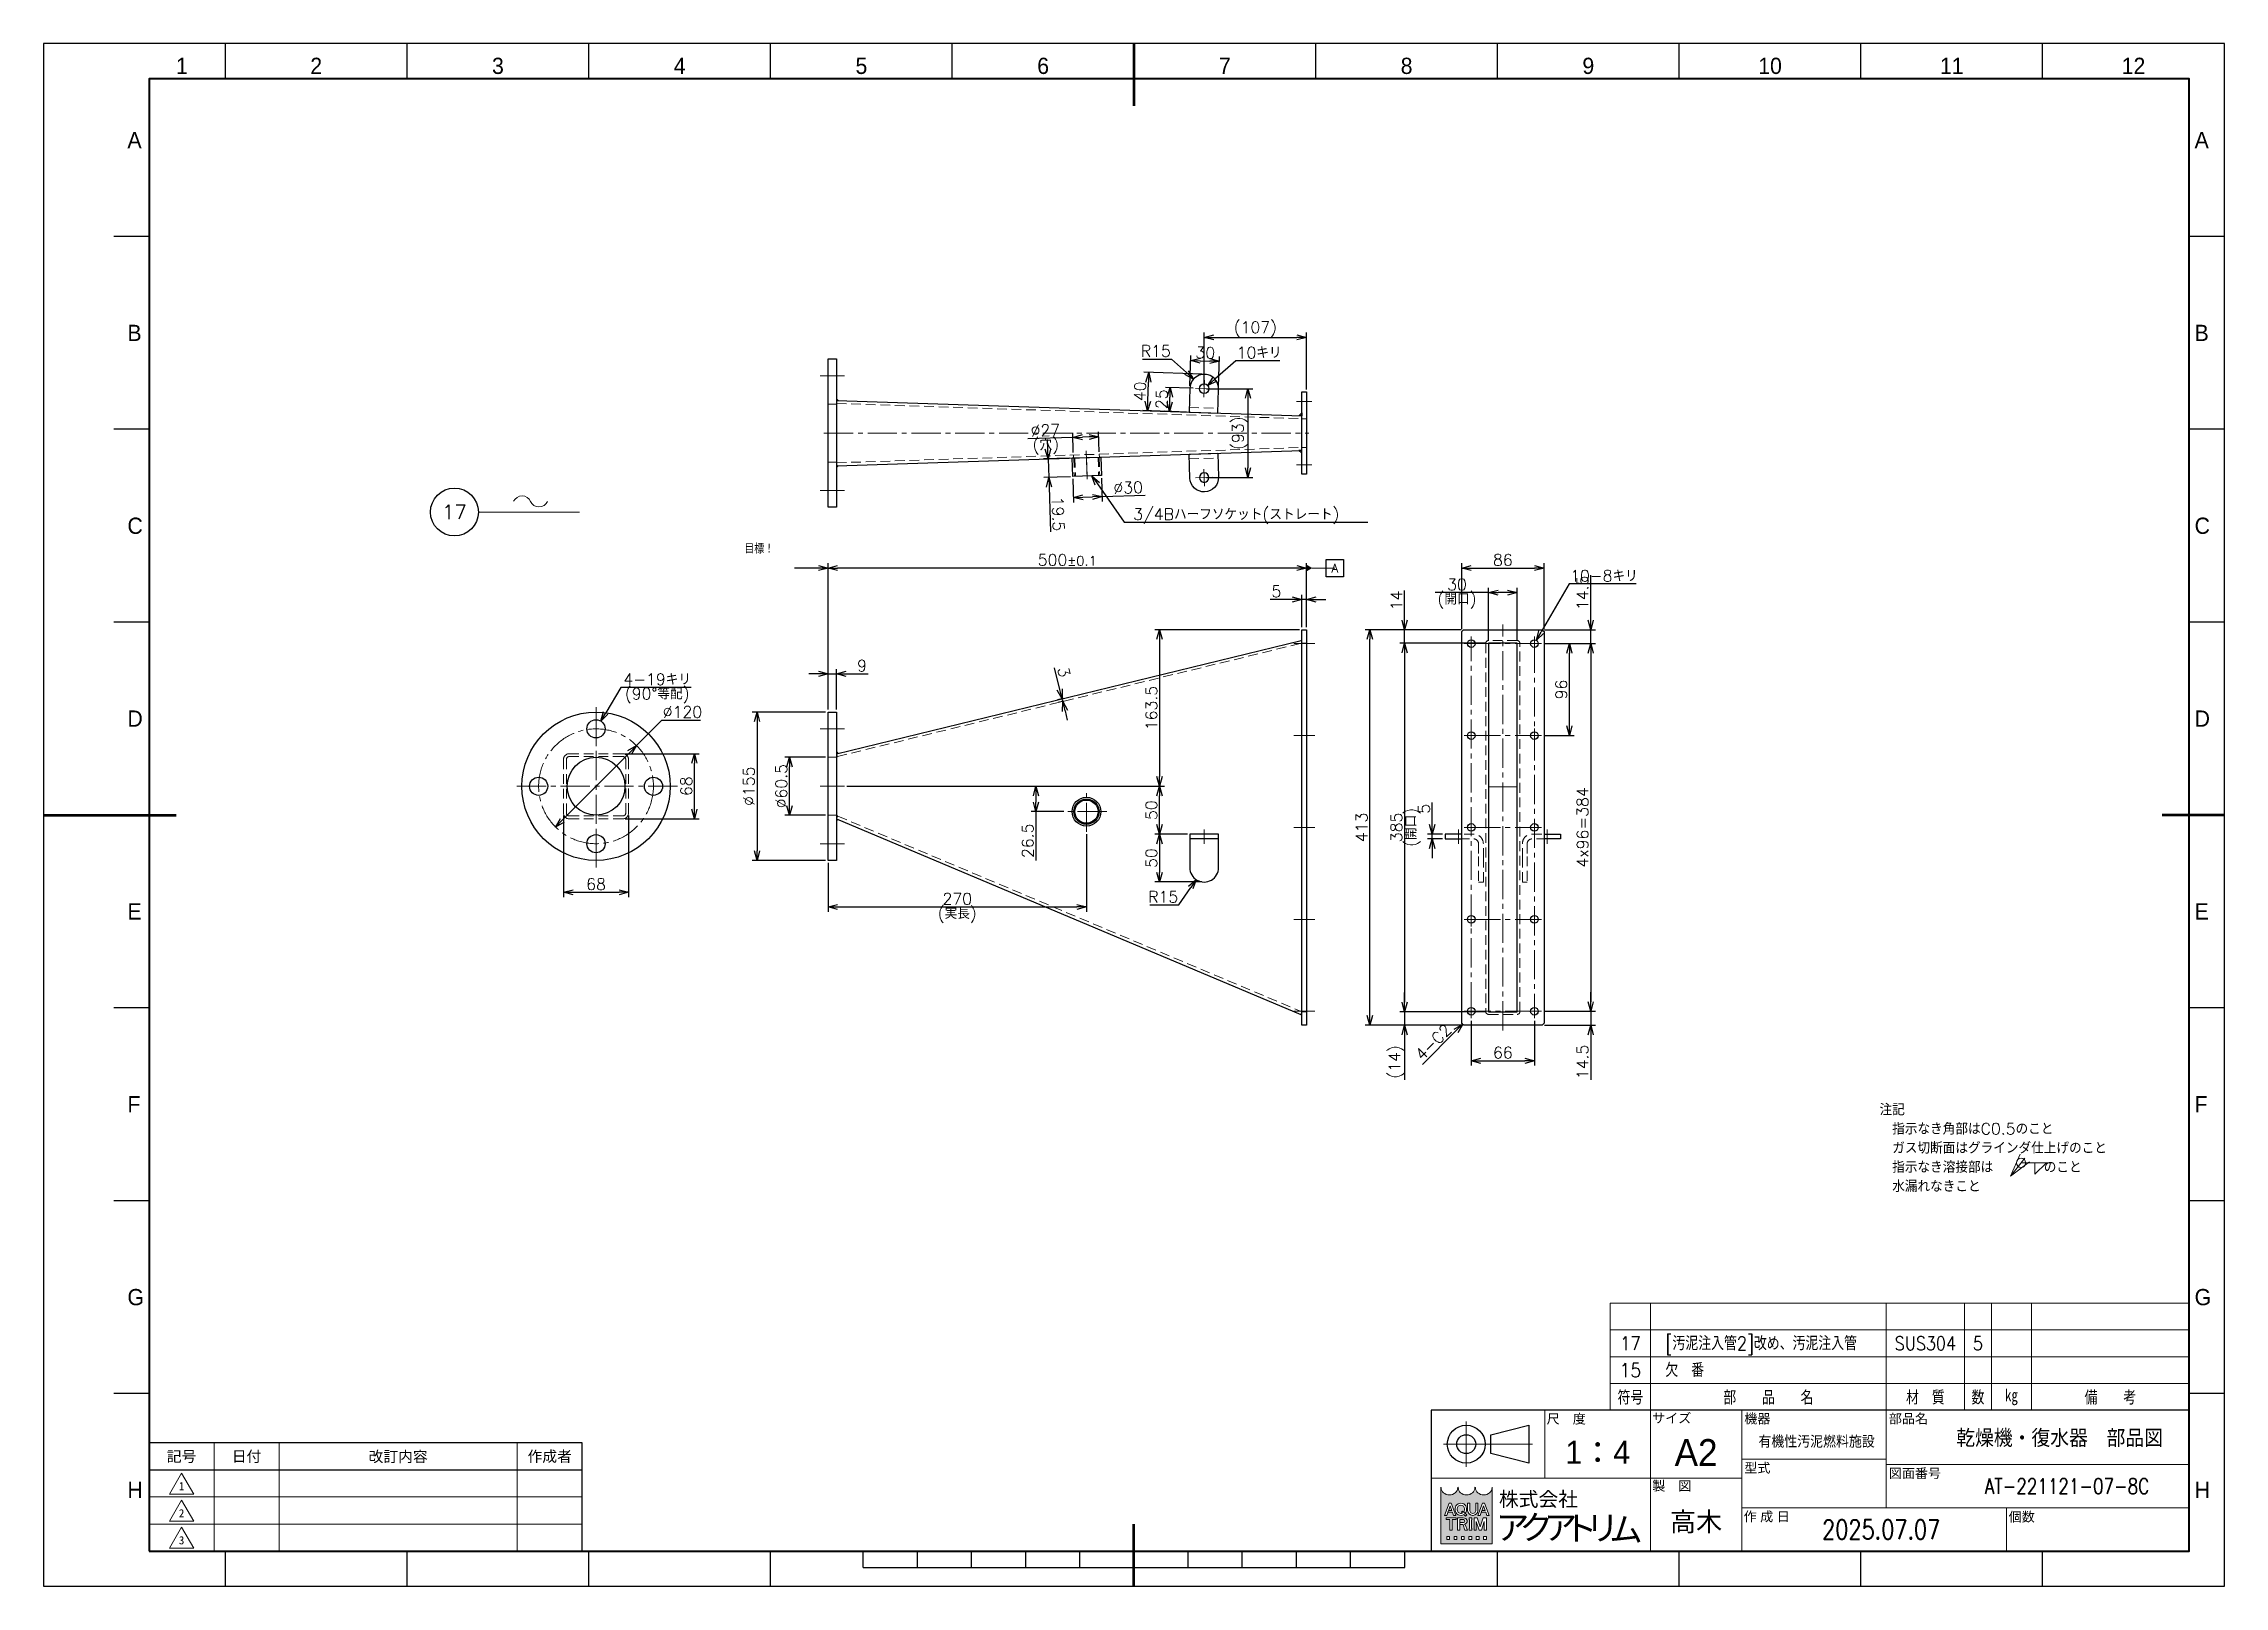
# Model space of a CAD drawing. Header units: millimetres. Extents: x -7 to 4834, y -34 to 1682.
# Drawn here: x 2555 to 4834, y 27 to 1638 of the extents above; entities that cross this region are included whole.
import ezdxf
from ezdxf import colors
from ezdxf.entities.mleader import LeaderData, LeaderLine
from ezdxf.enums import TextEntityAlignment as Align
from ezdxf.math import Vec2, Vec3

# ---------------------------------------------------------------- set-up
doc = ezdxf.new("R2010")
doc.units = ezdxf.units.MM
doc.header["$LTSCALE"] = 1.6
doc.header["$PDMODE"] = 99
doc.header["$PDSIZE"] = 1
doc.linetypes.add('CENTER2', pattern=[28.575, 19.05, -3.175, 3.175, -3.175])
doc.linetypes.add('HIDDEN', pattern=[9.525, 6.35, -3.175])
for name, color, linetype, lineweight in [('02_細線', 5, 'Continuous', 13), ('04_HIDDEN', 2, 'HIDDEN', 13), ('05_CENTER', 4, 'CENTER2', 13), ('07_TEXT', 3, 'Continuous', 13), ('08_DIM', 3, 'Continuous', 13), ('99_図枠', 7, 'Continuous', 40)]:
    doc.layers.add(name, color=color, linetype=linetype, lineweight=lineweight)
doc.layers.add('10_DRAFT', color=8, linetype='Continuous', lineweight=0, plot=False)
doc.styles.add('KSS_TXT', font='txt.shx', dxfattribs={"bigfont": 'extfont2.shx'})
doc.styles.add('MS_G', font='MS Gothic.ttf')
doc.styles.get("Standard").update_dxf_attribs({"font": 'txt.shx', "bigfont": 'extfont2.shx'})
doc.styles.add('寸法用', font='simplex.shx', dxfattribs={"width": 0.8, "bigfont": '@extfont2.shx'})
doc.styles.add('表題用', font='MS PGothic.ttf')
doc.dimstyles.new('KSS_DIM', dxfattribs={"dimscale": 4, "dimtxt": 3, "dimasz": 2.5, "dimexe": 1.25, "dimexo": 0.625, "dimtad": 1, "dimdsep": 46, "dimtxsty": 'KSS_TXT', "dimblk": 'OPEN30', "dimcen": 0, "dimazin": 2, "dimtfac": 0.75, "dimtmove": 0, "dimatfit": 3, "dimldrblk": 'OPEN30', "dimfxl": 1.25, "dimtolj": 1, "dimarcsym": 0})
doc.dimstyles.new('KSS_DIM$3', dxfattribs={"dimscale": 4, "dimtxt": 3, "dimasz": 2.5, "dimexe": 1.25, "dimexo": 0.625, "dimtad": 1, "dimtih": 1, "dimtoh": 1, "dimdsep": 46, "dimtxsty": 'KSS_TXT', "dimblk": 'OPEN30', "dimcen": 0, "dimazin": 2, "dimtfac": 0.75, "dimtofl": 0, "dimtmove": 0, "dimatfit": 3, "dimldrblk": 'OPEN30', "dimfxl": 1.25, "dimtolj": 1, "dimarcsym": 0})
doc.dimstyles.new('KSS_DIM$4', dxfattribs={"dimscale": 4, "dimtxt": 3, "dimasz": 2.5, "dimexe": 1.25, "dimexo": 0.625, "dimtad": 1, "dimtih": 1, "dimtoh": 1, "dimdsep": 46, "dimtxsty": 'KSS_TXT', "dimblk": 'OPEN30', "dimcen": 0, "dimse1": 1, "dimazin": 2, "dimtfac": 0.75, "dimtofl": 0, "dimtmove": 0, "dimatfit": 3, "dimldrblk": 'OPEN30', "dimfxl": 1.25, "dimtolj": 1, "dimarcsym": 0})

msp = doc.modelspace()

# ---------------------------------------------------------------- texts
for tag, height, style, width, p in [('17', 13.999, '寸法用', 0.9, (4213.385, 280.57)), ('SUS304', 14.4, 'KSS_TXT', 0.85, (4521.603, 280.57)), ('5', 14.4, 'KSS_TXT', 0.85, (4576.486, 280.57)), ('15', 14.4, '寸法用', 0.9, (4213.385, 252.573)), ('符号', 14.4, 'KSS_TXT', 0.85, (4213.385, 224.576)), ('部\u3000\u3000品\u3000\u3000名', 14.4, 'KSS_TXT', 0.85, (4357.551, 224.576)), ('材\u3000質', 14.4, 'KSS_TXT', 0.85, (4521.603, 224.576)), ('数', 14.4, 'KSS_TXT', 0.85, (4576.486, 224.576)), ('㎏', 14.4, 'KSS_TXT', 0.85, (4611.482, 224.576)), ('備\u3000\u3000考', 14.4, 'KSS_TXT', 0.85, (4714.845, 224.576)), ('有機性汚泥燃料施設', 11, '表題用', 0.9, (4407.887, 178.48)), ('乾燥機・復水器\u3000部品図', 16, '表題用', 0.9, (4661.84, 182.292)), ('AT-221121-07-8C', 16, '寸法用', 0.8, (4669.576, 131.377)), ('2025.07.07', 20, '寸法用', 0.8, (4475.411, 86.12))]:
    msp.add_attdef(tag, text='', height=height, dxfattribs=dict(style=style, width=width)).set_placement(p, align=Align.MIDDLE)
at = {"style": 'KSS_TXT', "width": 0.85}
for tag, p in [('[汚泥注入管2]改め、汚泥注入管', (4249.918, 280.57)), ('欠\u3000番', (4249.918, 252.573))]:
    msp.add_attdef(tag, text='', height=14.4, dxfattribs=at).set_placement(p, align=Align.MIDDLE_LEFT)
at = {"style": '表題用'}
for tag, height, p in [('1：4', 24, (4179.168, 166.735)), ('高木', 20, (4281.982, 94.606))]:
    msp.add_attdef(tag, text='', height=height, dxfattribs=at).set_placement(p, align=Align.MIDDLE)
at = {"layer": '07_TEXT', "ltscale": 2, "insert": (4473.696, 530.632), "char_height": 12, "attachment_point": 1}
msp.add_mtext_dynamic_manual_height_columns('注記\\P\u3000指示なき角部はC0.5のこと\\P\u3000ガス切断面はグラインダ仕上げのこと\\P\u3000指示なき溶接部は\u3000\u3000\u3000\u3000のこと\\P\u3000水漏れなきこと', width=282.28998, gutter_width=15, heights=[0], dxfattribs=at)
at = {"layer": '08_DIM', "style": 'KSS_TXT'}
msp.add_text('目標！', height=9, dxfattribs=at).set_placement((3287.551, 1105.558))
at = {"layer": '99_図枠', "lineweight": 13, "style": '表題用'}
for s, height, p in [('1', 16.971, (2699.894, 1601.233)), ('2', 16.971, (2840.221, 1601.233)), ('3', 16.971, (3030.103, 1601.233)), ('4', 16.971, (3219.985, 1601.233)), ('5', 16.971, (3409.867, 1601.233)), ('6', 16.971, (3599.749, 1601.233)), ('7', 16.971, (3789.631, 1601.233)), ('8', 16.971, (3979.513, 1601.233)), ('9', 16.971, (4169.395, 1601.233)), ('10', 16.9714, (4359.277, 1601.233)), ('11', 16.9714, (4549.159, 1601.233)), ('12', 16.9714, (4739.041, 1601.233))]:
    msp.add_text(s, height=height, dxfattribs=at).set_placement(p, align=Align.BOTTOM_CENTER)
for s, p in [('A', (2642.971, 1537.299)), ('A', (4802.868, 1537.299)), ('B', (2642.971, 1335.889)), ('B', (4802.868, 1335.889)), ('C', (2642.971, 1134.478)), ('C', (4802.868, 1134.478)), ('D', (2642.971, 933.068)), ('D', (4802.868, 933.068)), ('E', (2642.971, 731.657)), ('E', (4802.868, 731.657)), ('F', (2642.971, 530.247)), ('F', (4802.868, 530.247)), ('G', (2642.971, 328.836)), ('G', (4802.868, 328.836)), ('H', (2642.971, 127.426)), ('H', (4802.868, 127.426))]:
    msp.add_text(s, height=16.971, dxfattribs=at).set_placement(p, align=Align.MIDDLE_LEFT)
at = {"layer": '99_図枠', "style": '表題用'}
for s, p in [('尺\u3000度', (4125.805, 201.72)), ('サイズ', (4236.119, 202.466)), ('機器', (4332.358, 201.886)), ('部品名', (4483.405, 201.886)), ('製\u3000図', (4236.119, 131.752)), ('型式', (4332.358, 150.471)), ('図面番号', (4483.405, 144.814)), ('作 成 日', (4331.668, 99.677)), ('個数', (4608.557, 99.4))]:
    msp.add_text(s, height=10, dxfattribs=at).set_placement(p, align=Align.MIDDLE_LEFT)
for s, p in [('記号', (2699.542, 162.492)), ('日付', (2767.428, 162.492)), ('作成者', (3084.228, 162.492))]:
    msp.add_text(s, height=11.3143, dxfattribs=at).set_placement(p, align=Align.MIDDLE_CENTER)
for s, height, p in [('改訂内容', 11.3143, (2925.828, 162.492)), ('A2', 28, (4281.982, 166.735))]:
    msp.add_text(s, height=height, dxfattribs=at).set_placement(p, align=Align.MIDDLE)
at = {"layer": '99_図枠', "lineweight": 13, "style": 'MS_G'}
for s, p in [('1', (2699.542, 131.377)), ('2', (2699.542, 103.092)), ('3', (2699.542, 74.806))]:
    msp.add_text(s, height=8.486, dxfattribs=at).set_placement(p, align=Align.MIDDLE)
at = {"layer": '99_図枠', "lineweight": 5, "style": 'MS_G'}
for s, height, p in [('株式会社', 15.1215, (4117.278, 117.791)), ('ア', 25.539, (4090.297, 88.343)), ('ク', 25.539, (4114.911, 88.343)), ('ア', 25.539, (4140.217, 88.343)), ('ト', 25.539, (4161.293, 87.268)), ('リ', 25.539, (4184.138, 87.806)), ('ム', 25.539, (4208.751, 86.193))]:
    msp.add_text(s, height=height, dxfattribs=at).set_placement(p, align=Align.MIDDLE_CENTER)

# ---------------------------------------------------------------- blocks, each defined once
blk = doc.blocks.new('AM_BALLOON1')
at = {"transparency": 16777216}
blk.add_circle((0, 0), 5, dxfattribs=at)
blk.add_attdef('B_NUMBER', text='', height=3, dxfattribs=at).set_placement((0, 0), align=Align.MIDDLE_CENTER)
blk = doc.blocks.new('_OPEN')
at = {"color": 0, "linetype": 'ByBlock'}
for p, q in [((-1, 0.17), (0, 0)), ((0, 0), (-1, -0.17)), ((0, 0), (-1, 0))]:
    blk.add_line(p, q, dxfattribs=at)
blk = doc.blocks.new('p1ba05')
for centre, start, end in [((-2.95, 0.29), 24.2276, 155.5758), ((0, 1.62), 204.2276, 335.5758)]:
    blk.add_arc(centre, 1.62, start, end)
blk = doc.blocks.new('A$C68293EE5')
at = {"color": 0}
blk.add_lwpolyline([(20, -23.2), (20, -50), (25, -50), (25, -24.8)], dxfattribs=at)
at = {"layer": '04_HIDDEN'}
for points in [[(15, 0), (-15, 0), (-15, -5), (15, -5, -0.414214), (20, -10), (20, -23.2)], [(25, -24.8), (25, -10, 0.414214), (15, 0)]]:
    blk.add_lwpolyline(points, format="xyb", dxfattribs=at)
at = {"layer": '05_CENTER'}
blk.add_line((-1, 5), (-1, -10), dxfattribs=at)
blk = doc.blocks.new('A$C4DCA1887')
at = {"color": 0}
for radius in [15, 13.2, 12.1]:
    blk.add_circle((0, 0), radius, dxfattribs=at)
at = {"layer": '05_CENTER'}
for p, q in [((21.2, 0), (-21.2, 0)), ((0, -21.2), (0, 21.2))]:
    blk.add_line(p, q, dxfattribs=at)
blk = doc.blocks.new('A$C30B32F76')
at = {"color": 0}
blk.add_line((-15, -12), (-45, -12), dxfattribs=at)
blk.add_lwpolyline([(-15, -7), (-45, -7), (-45, -42, 1.000008), (-15, -42)], format="xyb", close=True, dxfattribs=at)
at = {"layer": '05_CENTER'}
blk.add_line((-30, -2), (-30, -17), dxfattribs=at)
blk = doc.blocks.new('A$C091C3F56')
at = {"color": 0}
blk.add_lwpolyline([(-15, 0), (15, 0), (15, -19.5), (-15, -19.5)], close=True, dxfattribs=at)
at = {"layer": '04_HIDDEN'}
for p, q in [((-13.5, 3), (-13.5, 0)), ((-12.1, 0), (-12.1, -19.5)), ((13.2, 0), (13.2, -19.5)), ((13.5, 3), (13.5, 0)), ((-13.2, 0), (-13.2, -19.5)), ((12.1, 0), (12.1, -19.5))]:
    blk.add_line(p, q, dxfattribs=at)
at = {"layer": '05_CENTER'}
blk.add_line((0, -22.8), (0, 7), dxfattribs=at)
at = {"layer": '10_DRAFT'}
blk.add_line((0, 0), (0, -19.5), dxfattribs=at)
blk = doc.blocks.new('A$C09AF2F59')
at = {"color": 0}
blk.add_lwpolyline([(25, 15), (0, 15, 1), (0, -15), (25, -15)], format="xyb", close=True, dxfattribs=at)
blk.add_circle((0, 0), 5, dxfattribs=at)
at = {"layer": '04_HIDDEN'}
blk.add_line((20, -15), (20, 15), dxfattribs=at)
at = {"layer": '05_CENTER'}
for p, q in [((8.9, 0), (-8.9, 0)), ((0, -8.9), (0, 8.9))]:
    blk.add_line(p, q, dxfattribs=at)
blk = doc.blocks.new('_Open30')
at = {"color": 0, "linetype": 'ByBlock', "lineweight": -2}
for p, q in [((-1, 0.268), (0, 0)), ((0, 0), (-1, -0.268)), ((0, 0), (-1, 0))]:
    blk.add_line(p, q, dxfattribs=at)
blk = doc.blocks.new('*D311')
at = {"layer": '08_DIM', "color": 0, "lineweight": -2, "transparency": 16777216}
for p, q in [((3372.5, 892.6), (3329.7, 892.6)), ((3334.7, 842.1), (3334.7, 882.6)), ((3372.5, 832.1), (3329.7, 832.1))]:
    blk.add_line(p, q, dxfattribs=at)
at = {"layer": 'Defpoints', "color": 0, "transparency": 16777216}
for p in [(3334.7, 892.6), (3375, 892.6), (3375, 832.1)]:
    blk.add_point(p, dxfattribs=at)
at = {"layer": '08_DIM', "color": 0, "lineweight": -2, "transparency": 16777216, "xscale": 10, "yscale": 10, "zscale": 10}
for p, rotation in [((3334.7, 892.6), 90), ((3334.7, 832.1), 270)]:
    blk.add_blockref('_Open30', p, dxfattribs=dict(at, rotation=rotation))
at = {"layer": '08_DIM', "color": 0, "transparency": 16777216, "insert": (3326.2, 862.4), "char_height": 12, "attachment_point": 5, "rotation": 90, "style": 'KSS_TXT'}
blk.add_mtext('\\A1;%%C60.5', dxfattribs=at)
blk = doc.blocks.new('*D312')
at = {"layer": '08_DIM', "color": 0, "lineweight": -2, "transparency": 16777216}
for p, q in [((3372.5, 939.9), (3295.8, 939.9)), ((3300.8, 929.9), (3300.8, 794.9)), ((3372.5, 784.9), (3295.8, 784.9))]:
    blk.add_line(p, q, dxfattribs=at)
at = {"layer": 'Defpoints', "color": 0, "transparency": 16777216}
for p in [(3375, 939.9), (3300.8, 784.9), (3375, 784.9)]:
    blk.add_point(p, dxfattribs=at)
at = {"layer": '08_DIM', "color": 0, "lineweight": -2, "transparency": 16777216, "xscale": 10, "yscale": 10, "zscale": 10}
for p, rotation in [((3300.8, 939.9), 90), ((3300.8, 784.9), 270)]:
    blk.add_blockref('_Open30', p, dxfattribs=dict(at, rotation=rotation))
at = {"layer": '08_DIM', "color": 0, "transparency": 16777216, "insert": (3292.3, 862.4), "char_height": 12, "attachment_point": 5, "rotation": 90, "style": 'KSS_TXT'}
blk.add_mtext('\\A1;%%C155', dxfattribs=at)
blk = doc.blocks.new('*D313')
at = {"layer": '08_DIM', "color": 0, "lineweight": -2, "transparency": 16777216}
for p, q in [((3375, 942.4), (3375, 984.8)), ((3384, 942.4), (3384, 984.8)), ((3365, 979.8), (3355, 979.8)), ((3375, 979.8), (3384, 979.8)), ((3394, 979.8), (3417, 979.8))]:
    blk.add_line(p, q, dxfattribs=at)
at = {"layer": 'Defpoints', "color": 0, "transparency": 16777216}
for p in [(3384, 979.8), (3375, 939.9), (3384, 939.9)]:
    blk.add_point(p, dxfattribs=at)
at = {"layer": '08_DIM', "color": 0, "lineweight": -2, "transparency": 16777216, "xscale": 10, "yscale": 10, "zscale": 10}
blk.add_blockref('_Open30', (3375, 979.8), dxfattribs=at)
at = {"layer": '08_DIM', "color": 0, "lineweight": -2, "transparency": 16777216, "xscale": 10, "yscale": 10, "zscale": 10, "rotation": 180}
blk.add_blockref('_Open30', (3384, 979.8), dxfattribs=at)
at = {"layer": '08_DIM', "color": 0, "transparency": 16777216, "insert": (3410.5, 988.3), "char_height": 12, "attachment_point": 5, "style": 'KSS_TXT'}
blk.add_mtext('\\A1;9', dxfattribs=at)
blk = doc.blocks.new('*D314')
at = {"layer": '08_DIM', "color": 0, "lineweight": -2, "transparency": 16777216}
for p, q in [((3860, 1057.4), (3837, 1057.4)), ((3870, 1028.4), (3870, 1062.4)), ((3875, 1057.4), (3870, 1057.4)), ((3875, 1028.4), (3875, 1062.4)), ((3885, 1057.4), (3895, 1057.4))]:
    blk.add_line(p, q, dxfattribs=at)
at = {"layer": 'Defpoints', "color": 0, "transparency": 16777216}
for p in [(3870, 1057.4), (3870, 1025.9), (3875, 1025.9)]:
    blk.add_point(p, dxfattribs=at)
at = {"layer": '08_DIM', "color": 0, "lineweight": -2, "transparency": 16777216, "xscale": 10, "yscale": 10, "zscale": 10}
blk.add_blockref('_Open30', (3870, 1057.4), dxfattribs=at)
at = {"layer": '08_DIM', "color": 0, "lineweight": -2, "transparency": 16777216, "xscale": 10, "yscale": 10, "zscale": 10, "rotation": 180}
blk.add_blockref('_Open30', (3875, 1057.4), dxfattribs=at)
at = {"layer": '08_DIM', "color": 0, "transparency": 16777216, "insert": (3843.5, 1065.9), "char_height": 12, "attachment_point": 5, "style": 'KSS_TXT'}
blk.add_mtext('\\A1;5', dxfattribs=at)
blk = doc.blocks.new('*D315')
at = {"layer": '08_DIM', "color": 0, "lineweight": -2, "transparency": 16777216}
for p, q in [((3375, 942.4), (3375, 1095.3)), ((3875, 1028.4), (3875, 1095.3)), ((3865, 1090.3), (3385, 1090.3))]:
    blk.add_line(p, q, dxfattribs=at)
at = {"layer": 'Defpoints', "color": 0, "transparency": 16777216}
for p in [(3375, 1090.3), (3875, 1025.9), (3375, 939.9)]:
    blk.add_point(p, dxfattribs=at)
at = {"layer": '08_DIM', "color": 0, "lineweight": -2, "transparency": 16777216, "xscale": 10, "yscale": 10, "zscale": 10, "rotation": 180}
blk.add_blockref('_Open30', (3375, 1090.3), dxfattribs=at)
at = {"layer": '08_DIM', "color": 0, "lineweight": -2, "transparency": 16777216, "xscale": 10, "yscale": 10, "zscale": 10}
blk.add_blockref('_Open30', (3875, 1090.3), dxfattribs=at)
at = {"layer": '08_DIM', "color": 0, "transparency": 16777216, "insert": (3625, 1098.8), "char_height": 12, "attachment_point": 5, "style": 'KSS_TXT'}
blk.add_mtext('500{\\H10;±0.1}', dxfattribs=at)
blk = doc.blocks.new('*D316')
at = {"layer": '08_DIM', "color": 0, "lineweight": -2, "transparency": 16777216}
for p, q in [((3394.6, 862.4), (3597.2, 862.4)), ((3592.2, 852.4), (3592.2, 845.9)), ((3621.3, 835.9), (3587.2, 835.9)), ((3592.2, 835.9), (3592.2, 784.9))]:
    blk.add_line(p, q, dxfattribs=at)
at = {"layer": 'Defpoints', "color": 0, "transparency": 16777216}
for p in [(3392.1, 862.4), (3592.2, 835.9), (3623.8, 835.9)]:
    blk.add_point(p, dxfattribs=at)
at = {"layer": '08_DIM', "color": 0, "lineweight": -2, "transparency": 16777216, "xscale": 10, "yscale": 10, "zscale": 10}
for p, rotation in [((3592.2, 862.4), 90), ((3592.2, 835.9), 270)]:
    blk.add_blockref('_Open30', p, dxfattribs=dict(at, rotation=rotation))
at = {"layer": '08_DIM', "color": 0, "transparency": 16777216, "insert": (3583.7, 805.4), "char_height": 12, "attachment_point": 5, "rotation": 90, "style": 'KSS_TXT'}
blk.add_mtext('\\A1;26.5', dxfattribs=at)
blk = doc.blocks.new('*D317')
at = {"layer": '08_DIM', "color": 0, "lineweight": -2, "transparency": 16777216}
for p, q in [((3394.6, 862.4), (3726.4, 862.4)), ((3721.4, 822.4), (3721.4, 852.4)), ((3750.5, 812.4), (3716.4, 812.4))]:
    blk.add_line(p, q, dxfattribs=at)
at = {"layer": 'Defpoints', "color": 0, "transparency": 16777216}
for p in [(3392.1, 862.4), (3721.4, 862.4), (3753, 812.4)]:
    blk.add_point(p, dxfattribs=at)
at = {"layer": '08_DIM', "color": 0, "lineweight": -2, "transparency": 16777216, "xscale": 10, "yscale": 10, "zscale": 10}
for p, rotation in [((3721.4, 862.4), 90), ((3721.4, 812.4), 270)]:
    blk.add_blockref('_Open30', p, dxfattribs=dict(at, rotation=rotation))
at = {"layer": '08_DIM', "color": 0, "transparency": 16777216, "insert": (3712.9, 837.4), "char_height": 12, "attachment_point": 5, "rotation": 90, "style": 'KSS_TXT'}
blk.add_mtext('\\A1;50', dxfattribs=at)
blk = doc.blocks.new('*D318')
at = {"layer": '08_DIM', "color": 0, "lineweight": -2, "transparency": 16777216}
for p, q in [((3174.9, 904.9), (3201.4, 931.5)), ((3201.4, 931.5), (3241.9, 931.5)), ((3097.3, 826.9), (3167.9, 897.8))]:
    blk.add_line(p, q, dxfattribs=at)
at = {"layer": 'Defpoints', "color": 0, "transparency": 16777216}
for p in [(3174.9, 904.9), (3090.3, 819.8)]:
    blk.add_point(p, dxfattribs=at)
at = {"layer": '08_DIM', "color": 0, "lineweight": -2, "transparency": 16777216, "xscale": 10, "yscale": 10, "zscale": 10}
for p, rotation in [((3174.9, 904.9), 45.15188647750616), ((3090.3, 819.8), 225.1518864775062)]:
    blk.add_blockref('_Open30', p, dxfattribs=dict(at, rotation=rotation))
at = {"layer": '08_DIM', "color": 0, "transparency": 16777216, "insert": (3222.9, 940), "char_height": 12, "attachment_point": 5, "style": 'KSS_TXT'}
blk.add_mtext('\\A1;%%C120', dxfattribs=at)
blk = doc.blocks.new('*D319')
at = {"layer": '08_DIM', "color": 0, "lineweight": -2, "transparency": 16777216}
for p, q in [((3098.6, 831.9), (3098.6, 746.6)), ((3166.6, 831.9), (3166.6, 746.6)), ((3108.6, 751.6), (3156.6, 751.6))]:
    blk.add_line(p, q, dxfattribs=at)
at = {"layer": 'Defpoints', "color": 0, "transparency": 16777216}
for p in [(3098.6, 834.4), (3166.6, 834.4), (3166.6, 751.6)]:
    blk.add_point(p, dxfattribs=at)
at = {"layer": '08_DIM', "color": 0, "lineweight": -2, "transparency": 16777216, "xscale": 10, "yscale": 10, "zscale": 10, "rotation": 180}
blk.add_blockref('_Open30', (3098.6, 751.6), dxfattribs=at)
at = {"layer": '08_DIM', "color": 0, "lineweight": -2, "transparency": 16777216, "xscale": 10, "yscale": 10, "zscale": 10}
blk.add_blockref('_Open30', (3166.6, 751.6), dxfattribs=at)
at = {"layer": '08_DIM', "color": 0, "transparency": 16777216, "insert": (3132.6, 760.1), "char_height": 12, "attachment_point": 5, "style": 'KSS_TXT'}
blk.add_mtext('\\A1;68', dxfattribs=at)
blk = doc.blocks.new('*D320')
at = {"layer": '08_DIM', "color": 0, "lineweight": -2, "transparency": 16777216}
for p, q in [((3163.1, 896.4), (3240.4, 896.4)), ((3235.4, 838.4), (3235.4, 886.4)), ((3163.1, 828.4), (3240.4, 828.4))]:
    blk.add_line(p, q, dxfattribs=at)
at = {"layer": 'Defpoints', "color": 0, "transparency": 16777216}
for p in [(3160.6, 896.4), (3235.4, 896.4), (3160.6, 828.4)]:
    blk.add_point(p, dxfattribs=at)
at = {"layer": '08_DIM', "color": 0, "lineweight": -2, "transparency": 16777216, "xscale": 10, "yscale": 10, "zscale": 10}
for p, rotation in [((3235.4, 896.4), 90), ((3235.4, 828.4), 270)]:
    blk.add_blockref('_Open30', p, dxfattribs=dict(at, rotation=rotation))
at = {"layer": '08_DIM', "color": 0, "transparency": 16777216, "insert": (3226.9, 862.4), "char_height": 12, "attachment_point": 5, "rotation": 90, "style": 'KSS_TXT'}
blk.add_mtext('\\A1;68', dxfattribs=at)
blk = doc.blocks.new('*D321')
at = {"layer": '08_DIM', "color": 0, "lineweight": -2, "transparency": 16777216}
for p, q in [((3158.6, 965.6), (3142.7, 939.1)), ((3231.9, 965.6), (3158.6, 965.6))]:
    blk.add_line(p, q, dxfattribs=at)
at = {"layer": 'Defpoints', "color": 0, "transparency": 16777216}
for p in [(3127.7, 914.2), (3137.5, 930.5)]:
    blk.add_point(p, dxfattribs=at)
at = {"layer": '08_DIM', "color": 0, "lineweight": -2, "transparency": 16777216, "xscale": 10, "yscale": 10, "zscale": 10, "rotation": 238.916646189371}
blk.add_blockref('_Open30', (3137.5, 930.5), dxfattribs=at)
at = {"layer": '08_DIM', "color": 0, "transparency": 16777216, "char_height": 12, "attachment_point": 5, "style": 'KSS_TXT'}
for s, insert in [('\\A1;4-19キリ', (3196.5, 974.1)), ('\\A1;(90°等配)', (3196.5, 957.1))]:
    blk.add_mtext(s, dxfattribs=dict(at, insert=insert))
blk = doc.blocks.new('*D322')
at = {"layer": '08_DIM', "color": 0, "lineweight": -2, "transparency": 16777216}
for p, q in [((3756.6, 1278), (3727.5, 1278.9)), ((3749.7, 1253.2), (3726.7, 1254)), ((3732, 1263.8), (3732.2, 1268.8))]:
    blk.add_line(p, q, dxfattribs=at)
at = {"layer": 'Defpoints', "color": 0, "transparency": 16777216}
for p in [(3732.5, 1278.8), (3759.1, 1277.9), (3752.2, 1253.1)]:
    blk.add_point(p, dxfattribs=at)
at = {"layer": '08_DIM', "color": 0, "lineweight": -2, "transparency": 16777216, "xscale": 10, "yscale": 10, "zscale": 10}
for p, rotation in [((3732.5, 1278.8), 88.11303740317695), ((3731.7, 1253.8), 268.113037403177)]:
    blk.add_blockref('_Open30', p, dxfattribs=dict(at, rotation=rotation))
at = {"layer": '08_DIM', "color": 0, "transparency": 16777216, "insert": (3723.6, 1266.6), "char_height": 12, "attachment_point": 5, "rotation": 88.113, "style": 'KSS_TXT'}
blk.add_mtext('\\A1;25', dxfattribs=at)
blk = doc.blocks.new('*D323')
at = {"layer": '08_DIM', "color": 0, "lineweight": -2, "transparency": 16777216}
for p, q in [((3753.1, 1280.6), (3754.1, 1312.2)), ((3764, 1306.8), (3774, 1306.5)), ((3783.1, 1279.6), (3784.1, 1311.2))]:
    blk.add_line(p, q, dxfattribs=at)
at = {"layer": 'Defpoints', "color": 0, "transparency": 16777216}
for p in [(3784, 1306.2), (3753, 1278.1), (3783, 1277.1)]:
    blk.add_point(p, dxfattribs=at)
at = {"layer": '08_DIM', "color": 0, "lineweight": -2, "transparency": 16777216, "xscale": 10, "yscale": 10, "zscale": 10}
for p, rotation in [((3754, 1307.2), 178.1130374031704), ((3784, 1306.2), 358.1130374031705)]:
    blk.add_blockref('_Open30', p, dxfattribs=dict(at, rotation=rotation))
at = {"layer": '08_DIM', "color": 0, "transparency": 16777216, "insert": (3769.2, 1315.2), "char_height": 12, "attachment_point": 5, "rotation": 358.113, "style": 'KSS_TXT'}
blk.add_mtext('\\A1;30', dxfattribs=at)
blk = doc.blocks.new('*D284')
at = {"layer": '08_DIM', "color": 0, "lineweight": -2, "transparency": 16777216}
for p, q in [((3630.7, 1183.3), (3631.5, 1158.9)), ((3641.4, 1164.2), (3651.4, 1164.6)), ((3660.7, 1184.3), (3661.5, 1159.9)), ((3661.4, 1164.9), (3706.3, 1166.4))]:
    blk.add_line(p, q, dxfattribs=at)
at = {"layer": 'Defpoints', "color": 0, "transparency": 16777216}
for p in [(3630.7, 1185.8), (3660.6, 1186.8), (3661.4, 1164.9)]:
    blk.add_point(p, dxfattribs=at)
at = {"layer": '08_DIM', "color": 0, "lineweight": -2, "transparency": 16777216, "xscale": 10, "yscale": 10, "zscale": 10}
for p, rotation in [((3631.4, 1163.9), 181.886962596823), ((3661.4, 1164.9), 1.886962596823052)]:
    blk.add_blockref('_Open30', p, dxfattribs=dict(at, rotation=rotation))
at = {"layer": '08_DIM', "color": 0, "transparency": 16777216, "insert": (3688.6, 1174.3), "char_height": 12, "attachment_point": 5, "rotation": 1.887, "style": 'KSS_TXT'}
blk.add_mtext('\\A1;%%C30', dxfattribs=at)
blk = doc.blocks.new('*D285')
at = {"layer": '08_DIM', "color": 0, "lineweight": -2, "transparency": 16777216}
for p, q in [((3604.6, 1214.4), (3604.3, 1224.4)), ((3627.5, 1205.2), (3600, 1204.3)), ((3628.2, 1185.7), (3600.6, 1184.8)), ((3605, 1204.5), (3605.6, 1185)), ((3605.9, 1175), (3607.5, 1128))]:
    blk.add_line(p, q, dxfattribs=at)
at = {"layer": 'Defpoints', "color": 0, "transparency": 16777216}
for p in [(3605.6, 1185), (3630, 1205.3), (3630.7, 1185.8)]:
    blk.add_point(p, dxfattribs=at)
at = {"layer": '08_DIM', "color": 0, "lineweight": -2, "transparency": 16777216, "xscale": 10, "yscale": 10, "zscale": 10}
for p, rotation in [((3605, 1204.5), 271.8869625968231), ((3605.6, 1185), 91.88696259682307)]:
    blk.add_blockref('_Open30', p, dxfattribs=dict(at, rotation=rotation))
at = {"layer": '08_DIM', "color": 0, "transparency": 16777216, "insert": (3615.4, 1146.8), "char_height": 12, "attachment_point": 5, "rotation": 271.887, "style": 'KSS_TXT'}
blk.add_mtext('\\A1;19.5', dxfattribs=at)
blk = doc.blocks.new('*D286')
at = {"layer": '08_DIM', "color": 0, "lineweight": -2, "transparency": 16777216}
for p, q in [((3703.5, 1308.5), (3734, 1308.5)), ((3734, 1308.5), (3749.5, 1294.4))]:
    blk.add_line(p, q, dxfattribs=at)
at = {"layer": 'Defpoints', "color": 0, "transparency": 16777216}
for p in [(3756.9, 1287.7), (3768, 1277.6)]:
    blk.add_point(p, dxfattribs=at)
at = {"layer": '08_DIM', "color": 0, "lineweight": -2, "transparency": 16777216, "xscale": 10, "yscale": 10, "zscale": 10, "rotation": 317.7571067361645}
blk.add_blockref('_Open30', (3756.9, 1287.7), dxfattribs=at)
at = {"layer": '08_DIM', "color": 0, "transparency": 16777216, "insert": (3717.5, 1317), "char_height": 12, "attachment_point": 5, "style": 'KSS_TXT'}
blk.add_mtext('\\A1;R15', dxfattribs=at)
blk = doc.blocks.new('*D287')
at = {"layer": '08_DIM', "color": 0, "lineweight": -2, "transparency": 16777216}
for p, q in [((3801.1, 1306.8), (3779.3, 1287.5)), ((3847.2, 1306.8), (3801.1, 1306.8))]:
    blk.add_line(p, q, dxfattribs=at)
at = {"layer": 'Defpoints', "color": 0, "transparency": 16777216}
for p in [(3771.8, 1280.9), (3764.3, 1274.3)]:
    blk.add_point(p, dxfattribs=at)
at = {"layer": '08_DIM', "color": 0, "lineweight": -2, "transparency": 16777216, "xscale": 10, "yscale": 10, "zscale": 10, "rotation": 221.3760241394754}
blk.add_blockref('_Open30', (3771.8, 1280.9), dxfattribs=at)
at = {"layer": '08_DIM', "color": 0, "transparency": 16777216, "insert": (3825.4, 1315.3), "char_height": 12, "attachment_point": 5, "style": 'KSS_TXT'}
blk.add_mtext('\\A1;10キリ', dxfattribs=at)
blk = doc.blocks.new('*D288')
at = {"layer": '08_DIM', "color": 0, "lineweight": -2, "transparency": 16777216}
for p, q in [((3645, 812.2), (3645, 731.3)), ((3375, 782.4), (3375, 731.3)), ((3385, 736.3), (3635, 736.3))]:
    blk.add_line(p, q, dxfattribs=at)
at = {"layer": 'Defpoints', "color": 0, "transparency": 16777216}
for p in [(3645, 814.7), (3375, 784.9), (3645, 736.3)]:
    blk.add_point(p, dxfattribs=at)
at = {"layer": '08_DIM', "color": 0, "lineweight": -2, "transparency": 16777216, "xscale": 10, "yscale": 10, "zscale": 10, "rotation": 180}
blk.add_blockref('_Open30', (3375, 736.3), dxfattribs=at)
at = {"layer": '08_DIM', "color": 0, "lineweight": -2, "transparency": 16777216, "xscale": 10, "yscale": 10, "zscale": 10}
blk.add_blockref('_Open30', (3645, 736.3), dxfattribs=at)
at = {"layer": '08_DIM', "color": 0, "transparency": 16777216, "char_height": 12, "attachment_point": 5, "style": 'KSS_TXT'}
for s, insert in [('\\A1;(実長)', (3510, 727.8)), ('\\A1;270', (3510, 744.8))]:
    blk.add_mtext(s, dxfattribs=dict(at, insert=insert))
blk = doc.blocks.new('*D289')
at = {"layer": '08_DIM', "color": 0, "lineweight": -2, "transparency": 16777216}
for p, q in [((3750.5, 812.4), (3716.4, 812.4)), ((3721.4, 802.4), (3721.4, 772.4)), ((3765.5, 762.4), (3716.4, 762.4))]:
    blk.add_line(p, q, dxfattribs=at)
at = {"layer": 'Defpoints', "color": 0, "transparency": 16777216}
for p in [(3753, 812.4), (3721.4, 762.4), (3768, 762.4)]:
    blk.add_point(p, dxfattribs=at)
at = {"layer": '08_DIM', "color": 0, "lineweight": -2, "transparency": 16777216, "xscale": 10, "yscale": 10, "zscale": 10}
for p, rotation in [((3721.4, 812.4), 90), ((3721.4, 762.4), 270)]:
    blk.add_blockref('_Open30', p, dxfattribs=dict(at, rotation=rotation))
at = {"layer": '08_DIM', "color": 0, "transparency": 16777216, "insert": (3712.9, 787.4), "char_height": 12, "attachment_point": 5, "rotation": 90, "style": 'KSS_TXT'}
blk.add_mtext('\\A1;50', dxfattribs=at)
blk = doc.blocks.new('*D290')
at = {"layer": '08_DIM', "color": 0, "lineweight": -2, "transparency": 16777216}
for p, q in [((4047.1, 617.5), (4047.1, 570.6)), ((4113.1, 617.5), (4113.1, 570.6)), ((4057.1, 575.6), (4103.1, 575.6))]:
    blk.add_line(p, q, dxfattribs=at)
at = {"layer": 'Defpoints', "color": 0, "transparency": 16777216}
for p in [(4047.1, 620), (4113.1, 620), (4113.1, 575.6)]:
    blk.add_point(p, dxfattribs=at)
at = {"layer": '08_DIM', "color": 0, "lineweight": -2, "transparency": 16777216, "xscale": 10, "yscale": 10, "zscale": 10, "rotation": 180}
blk.add_blockref('_Open30', (4047.1, 575.6), dxfattribs=at)
at = {"layer": '08_DIM', "color": 0, "lineweight": -2, "transparency": 16777216, "xscale": 10, "yscale": 10, "zscale": 10}
blk.add_blockref('_Open30', (4113.1, 575.6), dxfattribs=at)
at = {"layer": '08_DIM', "color": 0, "transparency": 16777216, "insert": (4080.1, 584.1), "char_height": 12, "attachment_point": 5, "style": 'KSS_TXT'}
blk.add_mtext('\\A1;66', dxfattribs=at)
blk = doc.blocks.new('*D291')
at = {"layer": '08_DIM', "color": 0, "lineweight": -2, "transparency": 16777216}
for p, q in [((4122.9, 1011.4), (4176.9, 1011.4)), ((4171.9, 1001.4), (4171.9, 637.4)), ((4122.9, 627.4), (4176.9, 627.4))]:
    blk.add_line(p, q, dxfattribs=at)
at = {"layer": 'Defpoints', "color": 0, "transparency": 16777216}
for p in [(4120.4, 1011.4), (4120.4, 627.4), (4171.9, 627.4)]:
    blk.add_point(p, dxfattribs=at)
at = {"layer": '08_DIM', "color": 0, "lineweight": -2, "transparency": 16777216, "xscale": 10, "yscale": 10, "zscale": 10}
for p, rotation in [((4171.9, 1011.4), 90), ((4171.9, 627.4), 270)]:
    blk.add_blockref('_Open30', p, dxfattribs=dict(at, rotation=rotation))
at = {"layer": '08_DIM', "color": 0, "transparency": 16777216, "insert": (4163.4, 819.4), "char_height": 12, "attachment_point": 5, "rotation": 90, "style": 'KSS_TXT'}
blk.add_mtext('\\A1;4x96=384', dxfattribs=at)
blk = doc.blocks.new('*D292')
at = {"layer": '08_DIM', "color": 0, "lineweight": -2, "transparency": 16777216}
for p, q in [((4122.9, 1011.4), (4154.6, 1011.4)), ((4149.6, 925.4), (4149.6, 1001.4)), ((4122.9, 915.4), (4154.6, 915.4))]:
    blk.add_line(p, q, dxfattribs=at)
at = {"layer": 'Defpoints', "color": 0, "transparency": 16777216}
for p in [(4120.4, 1011.4), (4149.6, 1011.4), (4120.4, 915.4)]:
    blk.add_point(p, dxfattribs=at)
at = {"layer": '08_DIM', "color": 0, "lineweight": -2, "transparency": 16777216, "xscale": 10, "yscale": 10, "zscale": 10}
for p, rotation in [((4149.6, 1011.4), 90), ((4149.6, 915.4), 270)]:
    blk.add_blockref('_Open30', p, dxfattribs=dict(at, rotation=rotation))
at = {"layer": '08_DIM', "color": 0, "transparency": 16777216, "insert": (4141.1, 963.4), "char_height": 12, "attachment_point": 5, "rotation": 90, "style": 'KSS_TXT'}
blk.add_mtext('\\A1;96', dxfattribs=at)
blk = doc.blocks.new('*D293')
at = {"layer": '08_DIM', "color": 0, "lineweight": -2, "transparency": 16777216}
for p, q in [((4037.1, 1026.4), (4037.1, 1095.3)), ((4123.1, 1026.4), (4123.1, 1095.3)), ((4047.1, 1090.3), (4113.1, 1090.3))]:
    blk.add_line(p, q, dxfattribs=at)
at = {"layer": 'Defpoints', "color": 0, "transparency": 16777216}
for p in [(4123.1, 1090.3), (4037.1, 1023.9), (4123.1, 1023.9)]:
    blk.add_point(p, dxfattribs=at)
at = {"layer": '08_DIM', "color": 0, "lineweight": -2, "transparency": 16777216, "xscale": 10, "yscale": 10, "zscale": 10, "rotation": 180}
blk.add_blockref('_Open30', (4037.1, 1090.3), dxfattribs=at)
at = {"layer": '08_DIM', "color": 0, "lineweight": -2, "transparency": 16777216, "xscale": 10, "yscale": 10, "zscale": 10}
blk.add_blockref('_Open30', (4123.1, 1090.3), dxfattribs=at)
at = {"layer": '08_DIM', "color": 0, "transparency": 16777216, "insert": (4080.1, 1098.8), "char_height": 12, "attachment_point": 5, "style": 'KSS_TXT'}
blk.add_mtext('\\A1;86', dxfattribs=at)
blk = doc.blocks.new('*D294')
at = {"layer": '08_DIM', "color": 0, "lineweight": -2, "transparency": 16777216}
for p, q in [((4065.1, 1064.6), (4009.3, 1064.6)), ((4065.1, 1014.4), (4065.1, 1069.6)), ((4085.1, 1064.6), (4075.1, 1064.6)), ((4095.1, 1014.4), (4095.1, 1069.6))]:
    blk.add_line(p, q, dxfattribs=at)
at = {"layer": 'Defpoints', "color": 0, "transparency": 16777216}
for p in [(4065.1, 1064.6), (4065.1, 1011.9), (4095.1, 1011.9)]:
    blk.add_point(p, dxfattribs=at)
at = {"layer": '08_DIM', "color": 0, "lineweight": -2, "transparency": 16777216, "xscale": 10, "yscale": 10, "zscale": 10, "rotation": 180}
blk.add_blockref('_Open30', (4065.1, 1064.6), dxfattribs=at)
at = {"layer": '08_DIM', "color": 0, "lineweight": -2, "transparency": 16777216, "xscale": 10, "yscale": 10, "zscale": 10}
blk.add_blockref('_Open30', (4095.1, 1064.6), dxfattribs=at)
at = {"layer": '08_DIM', "color": 0, "transparency": 16777216, "char_height": 12, "attachment_point": 5, "style": 'KSS_TXT'}
for s, insert in [('\\A1;30', (4032.2, 1073.1)), ('\\A1;(開口)', (4032.2, 1056.1))]:
    blk.add_mtext(s, dxfattribs=dict(at, insert=insert))
blk = doc.blocks.new('*D295')
at = {"layer": '08_DIM', "color": 0, "lineweight": -2, "transparency": 16777216}
for p, q in [((4062.6, 1011.9), (3972.4, 1011.9)), ((3977.4, 1001.9), (3977.4, 636.9)), ((4062.6, 626.9), (3972.4, 626.9))]:
    blk.add_line(p, q, dxfattribs=at)
at = {"layer": 'Defpoints', "color": 0, "transparency": 16777216}
for p in [(4065.1, 1011.9), (3977.4, 626.9), (4065.1, 626.9)]:
    blk.add_point(p, dxfattribs=at)
at = {"layer": '08_DIM', "color": 0, "lineweight": -2, "transparency": 16777216, "xscale": 10, "yscale": 10, "zscale": 10}
for p, rotation in [((3977.4, 1011.9), 90), ((3977.4, 626.9), 270)]:
    blk.add_blockref('_Open30', p, dxfattribs=dict(at, rotation=rotation))
at = {"layer": '08_DIM', "color": 0, "transparency": 16777216, "char_height": 12, "attachment_point": 5, "rotation": 90, "style": 'KSS_TXT'}
for s, insert in [('\\A1;385', (3968.9, 819.4)), ('\\A1;(開口)', (3985.9, 819.4))]:
    blk.add_mtext(s, dxfattribs=dict(at, insert=insert))
blk = doc.blocks.new('*D296')
at = {"layer": '08_DIM', "color": 0, "lineweight": -2, "transparency": 16777216}
for p, q in [((4036.6, 1025.9), (3936.1, 1025.9)), ((3941.1, 622.9), (3941.1, 1015.9)), ((4036.6, 612.9), (3936.1, 612.9))]:
    blk.add_line(p, q, dxfattribs=at)
at = {"layer": 'Defpoints', "color": 0, "transparency": 16777216}
for p in [(3941.1, 1025.9), (4039.1, 1025.9), (4039.1, 612.9)]:
    blk.add_point(p, dxfattribs=at)
at = {"layer": '08_DIM', "color": 0, "lineweight": -2, "transparency": 16777216, "xscale": 10, "yscale": 10, "zscale": 10}
for p, rotation in [((3941.1, 1025.9), 90), ((3941.1, 612.9), 270)]:
    blk.add_blockref('_Open30', p, dxfattribs=dict(at, rotation=rotation))
at = {"layer": '08_DIM', "color": 0, "transparency": 16777216, "insert": (3932.6, 819.4), "char_height": 12, "attachment_point": 5, "rotation": 90, "style": 'KSS_TXT'}
blk.add_mtext('\\A1;413', dxfattribs=at)
blk = doc.blocks.new('*D297')
at = {"layer": '08_DIM', "color": 0, "lineweight": -2, "transparency": 16777216}
for p, q in [((3977.4, 1035.9), (3977.4, 1066.9)), ((4036.6, 1025.9), (3972.4, 1025.9)), ((3977.4, 1011.9), (3977.4, 1025.9)), ((4062.6, 1011.9), (3972.4, 1011.9)), ((3977.4, 1001.9), (3977.4, 991.9))]:
    blk.add_line(p, q, dxfattribs=at)
at = {"layer": 'Defpoints', "color": 0, "transparency": 16777216}
for p in [(3977.4, 1025.9), (4039.1, 1025.9), (4065.1, 1011.9)]:
    blk.add_point(p, dxfattribs=at)
at = {"layer": '08_DIM', "color": 0, "lineweight": -2, "transparency": 16777216, "xscale": 10, "yscale": 10, "zscale": 10}
for p, rotation in [((3977.4, 1025.9), 270), ((3977.4, 1011.9), 90)]:
    blk.add_blockref('_Open30', p, dxfattribs=dict(at, rotation=rotation))
at = {"layer": '08_DIM', "color": 0, "transparency": 16777216, "insert": (3968.9, 1056.4), "char_height": 12, "attachment_point": 5, "rotation": 90, "style": 'KSS_TXT'}
blk.add_mtext('\\A1;14', dxfattribs=at)
blk = doc.blocks.new('*D298')
at = {"layer": '08_DIM', "color": 0, "lineweight": -2, "transparency": 16777216}
for p, q in [((4149.4, 1073.7), (4120.1, 1023.5)), ((4219.5, 1073.7), (4149.4, 1073.7))]:
    blk.add_line(p, q, dxfattribs=at)
at = {"layer": 'Defpoints', "color": 0, "transparency": 16777216}
for p in [(4111.1, 1007.9), (4115.1, 1014.8)]:
    blk.add_point(p, dxfattribs=at)
at = {"layer": '08_DIM', "color": 0, "lineweight": -2, "transparency": 16777216, "xscale": 10, "yscale": 10, "zscale": 10, "rotation": 239.7773245237611}
blk.add_blockref('_Open30', (4115.1, 1014.8), dxfattribs=at)
at = {"layer": '08_DIM', "color": 0, "transparency": 16777216, "insert": (4185.7, 1082.2), "char_height": 12, "attachment_point": 5, "style": 'KSS_TXT'}
blk.add_mtext('\\A1;10-8キリ', dxfattribs=at)
blk = doc.blocks.new('*D299')
at = {"layer": '08_DIM', "color": 0, "lineweight": -2, "transparency": 16777216}
for p, q in [((3617.2, 963.5), (3611.7, 985.9)), ((3620.7, 954.1), (3614.7, 952.6)), ((3621.5, 951.2), (3615.4, 949.7)), ((3620.2, 950.9), (3619.5, 953.8)), ((3622.6, 941.2), (3625, 931.5))]:
    blk.add_line(p, q, dxfattribs=at)
at = {"layer": 'Defpoints', "color": 0, "transparency": 16777216}
for p in [(3619.5, 953.8), (3623.2, 954.7), (3623.9, 951.8)]:
    blk.add_point(p, dxfattribs=at)
at = {"layer": '08_DIM', "color": 0, "lineweight": -2, "transparency": 16777216, "xscale": 10, "yscale": 10, "zscale": 10}
for p, rotation in [((3619.5, 953.8), 283.7399272601006), ((3620.2, 950.9), 103.7399272601006)]:
    blk.add_blockref('_Open30', p, dxfattribs=dict(at, rotation=rotation))
at = {"layer": '08_DIM', "color": 0, "transparency": 16777216, "insert": (3621.5, 981.6), "char_height": 12, "attachment_point": 5, "rotation": 283.7399, "style": 'KSS_TXT'}
blk.add_mtext('\\A1;3', dxfattribs=at)
blk = doc.blocks.new('*D300')
at = {"layer": '08_DIM', "color": 0, "lineweight": -2, "transparency": 16777216}
for p, q in [((3768, 1280.1), (3768, 1336.2)), ((3778, 1331.2), (3865, 1331.2)), ((3875, 1276.7), (3875, 1336.2))]:
    blk.add_line(p, q, dxfattribs=at)
at = {"layer": 'Defpoints', "color": 0, "transparency": 16777216}
for p in [(3875, 1331.2), (3768, 1277.6), (3875, 1274.2)]:
    blk.add_point(p, dxfattribs=at)
at = {"layer": '08_DIM', "color": 0, "lineweight": -2, "transparency": 16777216, "xscale": 10, "yscale": 10, "zscale": 10, "rotation": 180}
blk.add_blockref('_Open30', (3768, 1331.2), dxfattribs=at)
at = {"layer": '08_DIM', "color": 0, "lineweight": -2, "transparency": 16777216, "xscale": 10, "yscale": 10, "zscale": 10}
blk.add_blockref('_Open30', (3875, 1331.2), dxfattribs=at)
at = {"layer": '08_DIM', "color": 0, "transparency": 16777216, "insert": (3821.5, 1339.7), "char_height": 12, "attachment_point": 5, "style": 'KSS_TXT'}
blk.add_mtext('\\A1;(107)', dxfattribs=at)
blk = doc.blocks.new('*D301')
at = {"layer": '08_DIM', "color": 0, "lineweight": -2, "transparency": 16777216}
for p, q in [((3770.5, 1277.6), (3818.7, 1277.6)), ((3813.7, 1267.6), (3813.7, 1194.8)), ((3770.5, 1184.8), (3818.7, 1184.8))]:
    blk.add_line(p, q, dxfattribs=at)
at = {"layer": 'Defpoints', "color": 0, "transparency": 16777216}
for p in [(3768, 1277.6), (3768, 1184.8), (3813.7, 1184.8)]:
    blk.add_point(p, dxfattribs=at)
at = {"layer": '08_DIM', "color": 0, "lineweight": -2, "transparency": 16777216, "xscale": 10, "yscale": 10, "zscale": 10}
for p, rotation in [((3813.7, 1277.6), 90), ((3813.7, 1184.8), 270)]:
    blk.add_blockref('_Open30', p, dxfattribs=dict(at, rotation=rotation))
at = {"layer": '08_DIM', "color": 0, "transparency": 16777216, "insert": (3805.2, 1231.2), "char_height": 12, "attachment_point": 5, "rotation": 90, "style": 'KSS_TXT'}
blk.add_mtext('\\A1;(93)', dxfattribs=at)
blk = doc.blocks.new('*D302')
at = {"layer": '08_DIM', "color": 0, "lineweight": -2, "transparency": 16777216}
for p, q in [((4006.2, 822.4), (4006.2, 845.4)), ((4017.2, 812.4), (4001.2, 812.4)), ((4017.2, 807.4), (4001.2, 807.4)), ((4006.2, 807.4), (4006.2, 812.4)), ((4006.2, 797.4), (4006.2, 787.4))]:
    blk.add_line(p, q, dxfattribs=at)
at = {"layer": 'Defpoints', "color": 0, "transparency": 16777216}
for p in [(4006.2, 812.4), (4019.7, 812.4), (4019.7, 807.4)]:
    blk.add_point(p, dxfattribs=at)
at = {"layer": '08_DIM', "color": 0, "lineweight": -2, "transparency": 16777216, "xscale": 10, "yscale": 10, "zscale": 10}
for p, rotation in [((4006.2, 812.4), 270), ((4006.2, 807.4), 90)]:
    blk.add_blockref('_Open30', p, dxfattribs=dict(at, rotation=rotation))
at = {"layer": '08_DIM', "color": 0, "transparency": 16777216, "insert": (3997.7, 838.9), "char_height": 12, "attachment_point": 5, "rotation": 90, "style": 'KSS_TXT'}
blk.add_mtext('\\A1;5', dxfattribs=at)
blk = doc.blocks.new('*D303')
at = {"layer": '08_DIM', "color": 0, "lineweight": -2, "transparency": 16777216}
for p, q in [((3631.3, 1210.8), (3630.7, 1231.6)), ((3658.3, 1211.7), (3657.6, 1232.5)), ((3630.8, 1226.6), (3583.8, 1225.1)), ((3647.8, 1227.2), (3640.8, 1226.9))]:
    blk.add_line(p, q, dxfattribs=at)
at = {"layer": 'Defpoints', "color": 0, "transparency": 16777216}
for p in [(3630.8, 1226.6), (3631.4, 1208.3), (3658.4, 1209.2)]:
    blk.add_point(p, dxfattribs=at)
at = {"layer": '08_DIM', "color": 0, "lineweight": -2, "transparency": 16777216, "xscale": 10, "yscale": 10, "zscale": 10}
for p, rotation in [((3630.8, 1226.6), 181.8869625968295), ((3657.8, 1227.5), 1.886962596829571)]:
    blk.add_blockref('_Open30', p, dxfattribs=dict(at, rotation=rotation))
at = {"layer": '08_DIM', "color": 0, "transparency": 16777216, "char_height": 12, "attachment_point": 5, "rotation": 1.887, "style": 'KSS_TXT'}
for s, insert in [('\\A1;%%C27', (3602.1, 1234.2)), ('\\A1;(穴)', (3602.6, 1217.2))]:
    blk.add_mtext(s, dxfattribs=dict(at, insert=insert))
blk = doc.blocks.new('*D304')
at = {"layer": '08_DIM', "color": 0, "lineweight": -2, "transparency": 16777216}
for p, q in [((3741.7, 738.4), (3754, 756.6)), ((3711.2, 738.4), (3741.7, 738.4))]:
    blk.add_line(p, q, dxfattribs=at)
at = {"layer": 'Defpoints', "color": 0, "transparency": 16777216}
for p in [(3768, 777.4), (3759.6, 764.9)]:
    blk.add_point(p, dxfattribs=at)
at = {"layer": '08_DIM', "color": 0, "lineweight": -2, "transparency": 16777216, "xscale": 10, "yscale": 10, "zscale": 10, "rotation": 55.93760799503018}
blk.add_blockref('_Open30', (3759.6, 764.9), dxfattribs=at)
at = {"layer": '08_DIM', "color": 0, "transparency": 16777216, "insert": (3725.2, 746.9), "char_height": 12, "attachment_point": 5, "style": 'KSS_TXT'}
blk.add_mtext('\\A1;R15', dxfattribs=at)
blk = doc.blocks.new('*D305')
at = {"layer": '08_DIM', "color": 0, "lineweight": -2, "transparency": 16777216}
for p, q in [((3977.4, 636.9), (3977.4, 646.9)), ((4062.6, 626.9), (3972.4, 626.9)), ((3977.4, 626.9), (3977.4, 612.9)), ((4036.6, 612.9), (3972.4, 612.9)), ((3977.4, 602.9), (3977.4, 555.9))]:
    blk.add_line(p, q, dxfattribs=at)
at = {"layer": 'Defpoints', "color": 0, "transparency": 16777216}
for p in [(4065.1, 626.9), (3977.4, 612.9), (4039.1, 612.9)]:
    blk.add_point(p, dxfattribs=at)
at = {"layer": '08_DIM', "color": 0, "lineweight": -2, "transparency": 16777216, "xscale": 10, "yscale": 10, "zscale": 10}
for p, rotation in [((3977.4, 626.9), 270), ((3977.4, 612.9), 90)]:
    blk.add_blockref('_Open30', p, dxfattribs=dict(at, rotation=rotation))
at = {"layer": '08_DIM', "color": 0, "transparency": 16777216, "insert": (3968.9, 574.4), "char_height": 12, "attachment_point": 5, "rotation": 90, "style": 'KSS_TXT'}
blk.add_mtext('\\A1;(14)', dxfattribs=at)
blk = doc.blocks.new('*D306')
at = {"layer": '08_DIM', "color": 0, "lineweight": -2, "transparency": 16777216}
for p, q in [((4171.9, 1035.9), (4171.9, 1082.9)), ((4123.6, 1025.9), (4176.9, 1025.9)), ((4171.9, 1011.4), (4171.9, 1025.9)), ((4122.9, 1011.4), (4176.9, 1011.4)), ((4171.9, 1001.4), (4171.9, 991.4))]:
    blk.add_line(p, q, dxfattribs=at)
at = {"layer": 'Defpoints', "color": 0, "transparency": 16777216}
for p in [(4121.1, 1025.9), (4171.9, 1025.9), (4120.4, 1011.4)]:
    blk.add_point(p, dxfattribs=at)
at = {"layer": '08_DIM', "color": 0, "lineweight": -2, "transparency": 16777216, "xscale": 10, "yscale": 10, "zscale": 10}
for p, rotation in [((4171.9, 1025.9), 270), ((4171.9, 1011.4), 90)]:
    blk.add_blockref('_Open30', p, dxfattribs=dict(at, rotation=rotation))
at = {"layer": '08_DIM', "color": 0, "transparency": 16777216, "insert": (4163.4, 1064.4), "char_height": 12, "attachment_point": 5, "rotation": 90, "style": 'KSS_TXT'}
blk.add_mtext('\\A1;14.5', dxfattribs=at)
blk = doc.blocks.new('*D307')
at = {"layer": '08_DIM', "color": 0, "lineweight": -2, "transparency": 16777216}
for p, q in [((4171.9, 637.4), (4171.9, 647.4)), ((4122.9, 627.4), (4176.9, 627.4)), ((4171.9, 627.4), (4171.9, 612.9)), ((4123.6, 612.9), (4176.9, 612.9)), ((4171.9, 602.9), (4171.9, 555.9))]:
    blk.add_line(p, q, dxfattribs=at)
at = {"layer": 'Defpoints', "color": 0, "transparency": 16777216}
for p in [(4120.4, 627.4), (4121.1, 612.9), (4171.9, 612.9)]:
    blk.add_point(p, dxfattribs=at)
at = {"layer": '08_DIM', "color": 0, "lineweight": -2, "transparency": 16777216, "xscale": 10, "yscale": 10, "zscale": 10}
for p, rotation in [((4171.9, 627.4), 270), ((4171.9, 612.9), 90)]:
    blk.add_blockref('_Open30', p, dxfattribs=dict(at, rotation=rotation))
at = {"layer": '08_DIM', "color": 0, "transparency": 16777216, "insert": (4163.4, 574.4), "char_height": 12, "attachment_point": 5, "rotation": 90, "style": 'KSS_TXT'}
blk.add_mtext('\\A1;14.5', dxfattribs=at)
blk = doc.blocks.new('*D308')
at = {"layer": '08_DIM', "color": 0, "lineweight": -2, "transparency": 16777216}
blk.add_line((4031, 606.8), (3996.1, 571.8), dxfattribs=at)
at = {"layer": 'Defpoints', "color": 0, "transparency": 16777216}
for p in [(4038.1, 613.9), (3988.7, 564.4), (3988.7, 564.4)]:
    blk.add_point(p, dxfattribs=at)
at = {"layer": '08_DIM', "color": 0, "lineweight": -2, "transparency": 16777216, "xscale": 10, "yscale": 10, "zscale": 10, "rotation": 44.99999999999964}
blk.add_blockref('_Open30', (4038.1, 613.9), dxfattribs=at)
at = {"layer": '08_DIM', "color": 0, "transparency": 16777216, "insert": (4007.4, 595.2), "char_height": 12, "attachment_point": 5, "rotation": 45, "style": 'KSS_TXT'}
blk.add_mtext('\\A1;4-C2', dxfattribs=at)
blk = doc.blocks.new('AM_DATUM')
at = {"transparency": 16777216}
blk.add_lwpolyline([(3, -3), (-3, -3), (-3, 3), (3, 3)], close=True, dxfattribs=at)
blk.add_attdef('DATUM', text='', height=3, dxfattribs=at).set_placement((0, 0), align=Align.MIDDLE)
blk = doc.blocks.new('_DatumFilled')
at = {"color": 0, "linetype": 'ByBlock'}
blk.add_solid([(0, 0.58), (-1, 0), (0, -0.58)], dxfattribs=at)
blk = doc.blocks.new('*D309')
at = {"layer": '08_DIM', "color": 0, "lineweight": -2, "transparency": 16777216}
for p, q in [((3867.5, 1025.9), (3716.4, 1025.9)), ((3721.4, 1015.9), (3721.4, 872.4)), ((3394.6, 862.4), (3726.4, 862.4))]:
    blk.add_line(p, q, dxfattribs=at)
at = {"layer": 'Defpoints', "color": 0, "transparency": 16777216}
for p in [(3870, 1025.9), (3392.1, 862.4), (3721.4, 862.4)]:
    blk.add_point(p, dxfattribs=at)
at = {"layer": '08_DIM', "color": 0, "lineweight": -2, "transparency": 16777216, "xscale": 10, "yscale": 10, "zscale": 10}
for p, rotation in [((3721.4, 1025.9), 90), ((3721.4, 862.4), 270)]:
    blk.add_blockref('_Open30', p, dxfattribs=dict(at, rotation=rotation))
at = {"layer": '08_DIM', "color": 0, "transparency": 16777216, "insert": (3712.9, 944.1), "char_height": 12, "attachment_point": 5, "rotation": 90, "style": 'KSS_TXT'}
blk.add_mtext('\\A1;163.5', dxfattribs=at)
blk = doc.blocks.new('*D310')
at = {"layer": '08_DIM', "color": 0, "lineweight": -2, "transparency": 16777216}
for p, q in [((3766, 1292.7), (3705.1, 1294.7)), ((3709.1, 1264.5), (3709.8, 1284.5)), ((3749.7, 1253.2), (3703.8, 1254.7))]:
    blk.add_line(p, q, dxfattribs=at)
at = {"layer": 'Defpoints', "color": 0, "transparency": 16777216}
for p in [(3710.1, 1294.5), (3768.5, 1292.6), (3752.2, 1253.1)]:
    blk.add_point(p, dxfattribs=at)
at = {"layer": '08_DIM', "color": 0, "lineweight": -2, "transparency": 16777216, "xscale": 10, "yscale": 10, "zscale": 10}
for p, rotation in [((3710.1, 1294.5), 88.11303740317695), ((3708.8, 1254.5), 268.113037403177)]:
    blk.add_blockref('_Open30', p, dxfattribs=dict(at, rotation=rotation))
at = {"layer": '08_DIM', "color": 0, "transparency": 16777216, "insert": (3701, 1274.8), "char_height": 12, "attachment_point": 5, "rotation": 88.113, "style": 'KSS_TXT'}
blk.add_mtext('\\A1;40', dxfattribs=at)
blk = doc.blocks.new('Weld-line')
blk.add_line((0, 0), (1, 0))
blk = doc.blocks.new('Weld10-s5')
blk.add_circle((0, 0), 2)
blk = doc.blocks.new('Weld10-a1')
for p, q in [((5, 0), (0, 5)), ((0, 5), (0, 0)), ((0, 0), (5, 0))]:
    blk.add_line(p, q)
at = {"width": 0.9}
blk.add_attdef('S', text='', height=2.8, dxfattribs=at).set_placement((-2, 1), align=Align.RIGHT)
blk.add_attdef('L', (8, 1), '', height=2.8, dxfattribs=at)
blk = doc.blocks.new('Jis_w20130906110600')
blk.add_blockref('Weld10-s5', (0, 0))
at = {"xscale": -1, "rotation": 180}
blk.add_blockref('Weld10-a1', (6, 0), dxfattribs=at)
at = {"layer": '08_DIM', "xscale": 14, "yscale": 14, "zscale": 14}
blk.add_blockref('Weld-line', (0, 0), dxfattribs=at)
at = {"style": 'KSS_TXT', "flags": 1}
blk.add_attdef('JISINFO', (0, 0), '', height=3, dxfattribs=at)
at = {"layer": '08_DIM'}
blk.add_leader([(-4.63, -5.77), (0, 0)], dimstyle='KSS_DIM', dxfattribs=at)

# ---------------------------------------------------------------- dimensions: what is measured, and where the dimension line sits
at = {"layer": '08_DIM'}
dim = msp.add_linear_dim(base=(3875.01, 1331.221), p1=(3768.01, 1277.606), p2=(3875.01, 1274.208), text='(<>)', dimstyle='KSS_DIM', override={"dimarcsym": 1}, dxfattribs=at)
dim.commit()
dim.dimension.update_dxf_attribs({"geometry": '*D300', "text_midpoint": (3821.51, 1339.721)})
for center, mpoint, picture, middle in [((3768.01, 1277.606), (3756.906, 1287.691), '*D286', (3717.486, 1308.504)), ((3768.01, 777.356), (3759.609, 764.93), '*D304', (3725.186, 738.42))]:
    dim = msp.add_radius_dim(center=center, mpoint=mpoint, dimstyle='KSS_DIM$4', override={"dimpost": 'R<>', "dimarcsym": 1}, dxfattribs=at)
    dim.commit()
    dim.dimension.update_dxf_attribs({"geometry": picture, "text_midpoint": middle, "dimtype": 164})
for base, p1, p2, angle, override, picture, middle in [((3783.96, 1306.19), (3753.019, 1278.1), (3783.002, 1277.113), 358.113037, {"dimarcsym": 1}, '*D323', (3769.248, 1315.18)), ((3710.131, 1294.521), (3752.195, 1253.114), (3768.504, 1292.598), 88.113037, {"dimarcsym": 1}, '*D310', (3700.977, 1274.812)), ((3732.491, 1278.777), (3752.195, 1253.114), (3759.122, 1277.899), 88.113037, {"dimarcsym": 1}, '*D322', (3723.584, 1266.563)), ((3605.594, 1184.962), (3630.019, 1205.277), (3630.661, 1185.787), 91.886963, {"dimarcsym": 1}, '*D285', (3615.357, 1146.762)), ((4065.094, 1064.613), (4095.094, 1011.856), (4065.094, 1011.856), 180, {"dimpost": '\\X(開口)', "dimarcsym": 1}, '*D294', (4032.194, 1064.613)), ((4171.891, 1025.856), (4120.435, 1011.356), (4121.094, 1025.856), 90, {"dimarcsym": 1}, '*D306', (4163.391, 1064.356)), ((3977.423, 1025.856), (4065.094, 1011.856), (4039.094, 1025.856), 90, {"dimarcsym": 1}, '*D297', (3968.923, 1056.356)), ((3721.435, 862.356), (3870.01, 1025.856), (3392.131, 862.356), 90, {"dimarcsym": 1}, '*D309', (3712.935, 944.106)), ((3941.135, 1025.856), (4039.094, 612.856), (4039.094, 1025.856), 90, {"dimarcsym": 1}, '*D296', (3932.635, 819.356)), ((3977.423, 626.856), (4065.094, 1011.856), (4065.094, 626.856), 90, {"dimpost": '\\X(開口)', "dimarcsym": 1}, '*D295', (3977.423, 819.356)), ((4149.563, 1011.356), (4120.435, 915.356), (4120.435, 1011.356), 90, {"dimarcsym": 1}, '*D292', (4141.063, 963.356)), ((3619.535, 953.826), (3623.891, 951.803), (3623.178, 954.717), 283.739927, {"dimarcsym": 1}, '*D299', (3621.498, 981.587)), ((3235.447, 896.356), (3160.592, 828.356), (3160.592, 896.356), 90, {"dimarcsym": 1}, '*D320', (3226.947, 862.356)), ((3592.203, 835.856), (3392.131, 862.356), (3623.82, 835.856), 90, {"dimarcsym": 1}, '*D316', (3583.703, 805.356)), ((3721.435, 862.356), (3753.01, 812.356), (3392.131, 862.356), 90, {"dimarcsym": 1}, '*D317', (3712.935, 837.356)), ((4006.17, 812.356), (4019.694, 807.356), (4019.694, 812.356), 90, {"dimarcsym": 1}, '*D302', (3997.67, 838.856)), ((3721.435, 762.356), (3753.01, 812.356), (3768.01, 762.356), 90, {"dimarcsym": 1}, '*D289', (3712.935, 787.356)), ((4171.891, 612.856), (4120.435, 627.356), (4121.094, 612.856), 90, {"dimarcsym": 1}, '*D307', (4163.391, 574.356))]:
    dim = msp.add_linear_dim(base=base, p1=p1, p2=p2, angle=angle, dimstyle='KSS_DIM', override=override, dxfattribs=at)
    dim.commit()
    dim.dimension.update_dxf_attribs({"geometry": picture, "text_midpoint": middle})
for p1, p2, text, override, picture, middle in [((3764.259, 1274.301), (3771.762, 1280.911), '<>キリ', {"dimpost": '<>', "dimtix": 1, "dimarcsym": 1}, '*D287', (3825.427, 1306.778)), ((4111.08, 1007.9), (4115.107, 1014.813), '10-<>キリ', {"dimpost": '<>', "dimtix": 1, "dimarcsym": 1}, '*D298', (4185.683, 1073.651)), ((3127.688, 914.22), (3137.497, 930.492), '4-<>', {"dimpost": '<>キリ\\X(90°等配)', "dimtix": 1, "dimarcsym": 1}, '*D321', (3196.549, 965.579))]:
    dim = msp.add_diameter_dim_2p(p1=p1, p2=p2, text=text, dimstyle='KSS_DIM$3', override=override, dxfattribs=at)
    dim.commit()
    dim.dimension.update_dxf_attribs({"geometry": picture, "text_midpoint": middle, "dimtype": 163})
for base, p1, p2, angle, text, override, picture, middle in [((3813.653, 1184.809), (3768.01, 1277.606), (3768.01, 1184.809), 90, '(<>)', {"dimdec": 0, "dimarcsym": 1}, '*D301', (3805.153, 1231.208)), ((3630.816, 1226.616), (3658.404, 1209.214), (3631.419, 1208.325), 181.886963, '%%C<>', {"dimpost": '\\X(穴)', "dimarcsym": 1}, '*D303', (3602.332, 1225.677)), ((3661.366, 1164.886), (3630.661, 1185.787), (3660.644, 1186.775), 1.886963, '%%C<>', {"dimarcsym": 1}, '*D284', (3688.571, 1174.287)), ((4171.891, 627.356), (4120.435, 1011.356), (4120.435, 627.356), 90, '4x96=<>', {"dimarcsym": 1}, '*D291', (4163.391, 819.356)), ((3300.822, 784.856), (3375.01, 939.856), (3375.01, 784.856), 90, '%%C<>', {"dimarcsym": 1}, '*D312', (3292.322, 862.356)), ((3334.652, 892.606), (3375.01, 832.106), (3375.01, 892.606), 90, '%%C<>', {"dimarcsym": 1}, '*D311', (3326.152, 862.356)), ((3977.423, 612.856), (4065.094, 626.856), (4039.094, 612.856), 90, '(<>)', {"dimarcsym": 1}, '*D305', (3968.923, 574.356))]:
    dim = msp.add_linear_dim(base=base, p1=p1, p2=p2, angle=angle, text=text, dimstyle='KSS_DIM', override=override, dxfattribs=at)
    dim.commit()
    dim.dimension.update_dxf_attribs({"geometry": picture, "text_midpoint": middle})
for base, p1, p2, override, picture, middle in [((3375.01, 1090.285), (3875.01, 1025.856), (3375.01, 939.856), {"dimpost": '', "dimtol": 1, "dimlim": 0, "dimtp": 0.1, "dimtm": 0.1, "dimtfac": 0.833333, "dimtdec": 2, "dimtolj": 0, "dimtzin": 8, "dimarcsym": 1}, '*D315', (3625.01, 1098.785)), ((4123.094, 1090.285), (4037.094, 1023.856), (4123.094, 1023.856), {"dimarcsym": 1}, '*D293', (4080.094, 1098.785)), ((3870.01, 1057.376), (3875.01, 1025.856), (3870.01, 1025.856), {"dimarcsym": 1}, '*D314', (3843.51, 1065.876)), ((3384.01, 979.789), (3375.01, 939.856), (3384.01, 939.856), {"dimarcsym": 1}, '*D313', (3410.51, 988.289)), ((3166.592, 751.585), (3098.592, 834.356), (3166.592, 834.356), {"dimarcsym": 1}, '*D319', (3132.592, 760.085)), ((3645.01, 736.271), (3375.01, 784.856), (3645.01, 814.666), {"dimpost": '\\X(実長)', "dimarcsym": 1}, '*D288', (3510.01, 736.271)), ((4113.094, 575.565), (4047.094, 620.015), (4113.094, 620.015), {"dimarcsym": 1}, '*D290', (4080.094, 584.065))]:
    dim = msp.add_linear_dim(base=base, p1=p1, p2=p2, dimstyle='KSS_DIM', override=override, dxfattribs=at)
    dim.commit()
    dim.dimension.update_dxf_attribs({"geometry": picture, "text_midpoint": middle})
dim = msp.add_diameter_dim_2p(p1=(3090.278, 819.818), p2=(3174.906, 904.895), dimstyle='KSS_DIM$3', override={"dimpost": '%%C<>', "dimtix": 1, "dimatfit": 2, "dimarcsym": 1}, dxfattribs=at)
dim.commit()
dim.dimension.update_dxf_attribs({"geometry": '*D318', "text_midpoint": (3222.852, 931.482), "dimtype": 163})
dim = msp.add_aligned_dim(p1=(4038.094, 613.856), p2=(3988.681, 564.444), distance=0, text='4-C2', dimstyle='KSS_DIM', override={"dimse1": 1, "dimse2": 1, "dimsd2": 1, "dimarcsym": 1}, dxfattribs=at)
dim.commit()
dim.dimension.update_dxf_attribs({"geometry": '*D308', "text_midpoint": (4007.377, 595.16)})

# ---------------------------------------------------------------- hatches: boundary and pattern name
at = {"layer": '99_図枠', "lineweight": 5}
h = msp.add_hatch(color=256, dxfattribs=at)
h.dxf.hatch_style = 1
edge = h.paths.add_edge_path()
edge.add_arc((4069.039, 129.92), 0.256, 90, 180)
edge.add_ellipse((4060.074, 129.92), major_axis=(-8.709, 0), ratio=0.88235294, start_angle=360, end_angle=540, ccw=False)
edge.add_arc((4051.108, 129.92), 0.256, 3.187318, 180)
edge.add_ellipse((4042.142, 129.92), major_axis=(-8.709, 0), ratio=0.88235294, start_angle=360, end_angle=540, ccw=False)
edge.add_arc((4033.177, 129.92), 0.256, 3.187318, 180)
edge.add_ellipse((4024.211, 129.92), major_axis=(-8.709, 0), ratio=0.88235294, start_angle=360, end_angle=540, ccw=False)
edge.add_arc((4015.246, 129.92), 0.256, 3.187318, 90)
edge.add_line((4015.246, 130.176), (4015.246, 71.004))
edge.add_line((4015.246, 71.004), (4069.039, 71.004))
edge.add_line((4069.039, 71.004), (4069.039, 130.176))
h.paths.add_polyline_path([(4023.92, 113.573), (4026.044, 113.573), (4030.874, 100.827), (4030.874, 100.766), (4028.574, 100.766), (4027.372, 104.142), (4022.643, 104.142), (4023.336, 106.089), (4026.679, 106.089), (4024.982, 110.854), (4021.39, 100.766), (4019.09, 100.766), (4019.09, 100.827)], flags=16)
edge = h.paths.add_edge_path(flags=16)
edge.add_ellipse((4036.219, 107.938), major_axis=(-5.892, 0), ratio=0.95652174, start_angle=180, end_angle=360, ccw=False)
edge.add_line((4042.111, 107.938), (4042.111, 106.401))
edge.add_ellipse((4036.219, 106.401), major_axis=(-5.892, 0), ratio=0.95652174, start_angle=143.33265, end_angle=180, ccw=False)
edge.add_line((4040.868, 102.94), (4039.218, 104.3))
edge.add_ellipse((4036.219, 106.552), major_axis=(3.757, 0), ratio=0.99503582, start_angle=-36.905754, end_angle=0)
edge.add_line((4039.976, 106.552), (4039.976, 107.787))
edge.add_ellipse((4036.219, 107.787), major_axis=(3.757, 0), ratio=0.99471826, start_angle=360, end_angle=540)
edge.add_line((4032.462, 107.787), (4032.462, 106.552))
edge.add_ellipse((4036.219, 106.552), major_axis=(3.757, 0), ratio=0.99503582, start_angle=-180, end_angle=-65.651022)
edge.add_line((4037.761, 103.143), (4036.715, 104.161))
edge.add_line((4036.715, 104.161), (4037.85, 105.366))
edge.add_line((4037.85, 105.366), (4042.594, 101.457))
edge.add_line((4042.594, 101.457), (4041.112, 99.883))
edge.add_line((4041.112, 99.883), (4039.331, 101.616))
edge.add_ellipse((4036.219, 106.401), major_axis=(-5.892, 0), ratio=0.95652174, start_angle=0, end_angle=123.036902, ccw=False)
edge.add_line((4030.327, 106.401), (4030.327, 107.938))
h.paths.add_polyline_path([(4031.254, 98.204), (4031.254, 96.411), (4027.412, 96.411, 0.41421356), (4027.156, 96.155), (4027.156, 85.396), (4024.851, 85.396), (4024.851, 96.155, 0.41421356), (4024.594, 96.411), (4020.752, 96.411), (4020.752, 98.204)], flags=16)
edge = h.paths.add_edge_path(flags=16)
edge.add_line((4032.715, 98.204), (4038.606, 98.204))
edge.add_ellipse((4038.606, 94.835), major_axis=(-4.135, 0), ratio=0.8148203, start_angle=115.670702, end_angle=270, ccw=False)
edge.add_arc((4039.24, 90.269), 1.675, 22.272952, 58.553113, ccw=False)
edge.add_line((4040.79, 90.903), (4042.997, 85.498))
edge.add_line((4042.997, 85.498), (4042.997, 85.396))
edge.add_line((4042.997, 85.396), (4040.513, 85.396))
edge.add_line((4040.513, 85.396), (4038.563, 90.823))
edge.add_arc((4037.612, 90.441), 1.025, 21.928298, 90)
edge.add_line((4037.612, 91.465), (4035.097, 91.465))
edge.add_line((4035.097, 91.465), (4035.097, 93.259))
edge.add_line((4035.097, 93.259), (4038.914, 93.259))
edge.add_arc((4038.859, 94.835), 1.577, 271.997057, 448.002943)
edge.add_line((4038.914, 96.411), (4035.02, 96.411))
edge.add_line((4035.02, 96.411), (4035.02, 85.396))
edge.add_line((4035.02, 85.396), (4032.715, 85.396))
edge.add_line((4032.715, 85.396), (4032.715, 98.204))
h.paths.add_polyline_path([(4043.295, 113.573), (4045.6, 113.573), (4045.6, 106.401, 0.17503056), (4046.617, 103.465, 0.25714961), (4050.731, 103.465, 0.17503056), (4051.748, 106.401), (4051.748, 113.573), (4054.053, 113.573), (4054.053, 105.938, -0.37939124), (4049.058, 100.766), (4048.29, 100.766, -0.37939124), (4043.295, 105.938)], flags=16)
h.paths.add_polyline_path([(4044.94, 98.204), (4047.758, 98.204), (4047.758, 96.411, 0.41421356), (4047.501, 96.155), (4047.501, 87.445, 0.41421356), (4047.758, 87.189), (4047.758, 85.396), (4044.94, 85.396), (4044.94, 87.189, 0.41421356), (4045.196, 87.445), (4045.196, 96.155, 0.41421356), (4044.94, 96.411)], flags=16)
h.paths.add_polyline_path([(4050.066, 98.204), (4053.411, 98.204), (4056.47, 88.902), (4059.528, 98.204), (4062.876, 98.204), (4062.876, 85.396), (4060.57, 85.396), (4060.57, 94.362), (4057.622, 85.396), (4055.317, 85.396), (4052.369, 94.362), (4052.371, 85.396), (4050.066, 85.396)], flags=16)
h.paths.add_polyline_path([(4058.753, 113.573), (4060.877, 113.573), (4065.707, 100.827), (4065.707, 100.766), (4063.408, 100.766), (4062.205, 104.142), (4057.476, 104.142), (4058.17, 106.089), (4061.512, 106.089), (4059.815, 110.854), (4056.223, 100.766), (4053.924, 100.766), (4053.924, 100.827)], flags=16)
h.paths.add_polyline_path([(4021.394, 78.688), (4024.467, 78.688), (4024.467, 75.614), (4021.394, 75.614)], flags=16)
h.paths.add_polyline_path([(4029.078, 78.688), (4032.152, 78.688), (4032.152, 75.614), (4029.078, 75.614)], flags=16)
h.paths.add_polyline_path([(4036.763, 78.688), (4039.837, 78.688), (4039.837, 75.614), (4036.763, 75.614)], flags=16)
h.paths.add_polyline_path([(4044.448, 78.688), (4047.522, 78.688), (4047.522, 75.614), (4044.448, 75.614)], flags=16)
h.paths.add_polyline_path([(4052.133, 78.688), (4055.206, 78.688), (4055.206, 75.614), (4052.133, 75.614)], flags=16)
h.paths.add_polyline_path([(4059.817, 78.688), (4062.891, 78.688), (4062.891, 75.614), (4059.817, 75.614)], flags=16)

# ---------------------------------------------------------------- linework, layer by layer
at = {"color": 0}
for p, q in [((3384.105, 1265.208), (3870.01, 1249.232)), ((3384.105, 1197.208), (3870.01, 1213.183)), ((3384.01, 896.356), (3869.298, 1014.771)), ((3384.011, 828.356), (3868.844, 624.093))]:
    msp.add_line(p, q, dxfattribs=at)
for p, q in [((4037.094, 812.356), (4019.694, 812.356)), ((4019.694, 812.356), (4019.694, 807.356)), ((4019.694, 807.356), (4037.094, 807.356)), ((4123.094, 812.356), (4140.494, 812.356)), ((4140.494, 807.356), (4123.094, 807.356)), ((4140.494, 812.356), (4140.494, 807.356))]:
    msp.add_line(p, q)
for points in [[(3375.01, 1308.708), (3384.01, 1308.708), (3384.01, 1153.708), (3375.01, 1153.708)], [(3875.01, 1188.208), (3870.01, 1188.208), (3870.01, 1274.208), (3875.01, 1274.208)], [(3875.01, 612.856), (3870.01, 612.856), (3870.01, 1025.856), (3875.01, 1025.856)], [(4039.094, 1025.856), (4121.094, 1025.856), (4123.094, 1023.856), (4123.094, 614.856), (4121.094, 612.856), (4039.094, 612.856), (4037.094, 614.856), (4037.094, 1023.856)], [(4065.094, 626.856), (4095.094, 626.856), (4095.094, 1011.856), (4065.094, 1011.856)], [(3375.01, 939.856), (3384.01, 939.856), (3384.01, 784.856), (3375.01, 784.856)]]:
    msp.add_lwpolyline(points, close=True, dxfattribs=at)
at = {"color": 3}
for points in [[(3870.01, 1249.232), (3867.022, 1249.331), (3867.022, 1249.331), (3870.01, 1252.232)], [(3870.01, 1213.183), (3867.022, 1213.085), (3867.022, 1213.085), (3870.01, 1210.183)]]:
    msp.add_lwpolyline(points, close=True, dxfattribs=at)
at = {"color": 0}
for centre, radius in [((4047.094, 1011.356), 4), ((4113.094, 1011.356), 4), ((3132.592, 862.356), 77.5), ((3132.592, 922.356), 9.5), ((4047.094, 915.356), 4), ((4113.094, 915.356), 4), ((3132.592, 862.356), 30.25), ((3072.592, 862.356), 9.5), ((3192.592, 862.356), 9.5), ((4047.094, 819.356), 4), ((4113.094, 819.356), 4), ((3132.592, 802.356), 9.5), ((4047.094, 723.356), 4), ((4113.094, 723.356), 4), ((4047.094, 627.356), 4), ((4113.094, 627.356), 4)]:
    msp.add_circle(centre, radius, dxfattribs=at)
at = {"color": 3}
for centre, radius, start, end in [((3384.031, 1264.996), 1.441, 6.662299, 90.805413), ((3384.031, 1197.42), 1.441, 269.194587, 353.337701), ((3870.76, 1010.115), 4.879, 98.831083, 107.430976), ((3384.01, 896.356), 1.5, 13.858203, 90), ((3383.261, 898.097), 4.879, 278.831083, 287.430976), ((3383.1, 826.569), 5.003, 65.456413, 79.515628), ((3384.01, 828.543), 1.5, 270, 330.566514), ((3870.92, 628.642), 5.001, 245.46365, 259.516964)]:
    msp.add_arc(centre, radius, start, end, dxfattribs=at)
at = {"layer": '02_細線'}
for p, q in [((4192.387, 210.577), (4192.387, 322.566)), ((4192.387, 322.566), (4797.211, 322.566)), ((4234.382, 322.566), (4234.382, 210.577)), ((4480.719, 322.566), (4480.719, 210.577)), ((4562.487, 322.566), (4562.487, 210.577)), ((4590.485, 322.566), (4590.485, 210.577)), ((4632.48, 322.566), (4632.48, 210.577)), ((4192.387, 294.569), (4797.211, 294.569)), ((4192.387, 266.572), (4797.211, 266.572)), ((4192.387, 238.575), (4797.211, 238.575))]:
    msp.add_line(p, q, dxfattribs=at)
at = {"layer": '04_HIDDEN'}
for p, q in [((3375.01, 1261.458), (3384.01, 1261.458)), ((3384.105, 1265.208), (3384.01, 1262.209)), ((3384.01, 1262.209), (3869.916, 1246.234)), ((3870.01, 1249.232), (3869.916, 1246.234)), ((3870.01, 1246.208), (3875.01, 1246.208)), ((3384.01, 1200.206), (3869.916, 1216.182)), ((3870.01, 1213.183), (3869.916, 1216.182)), ((3870.01, 1216.208), (3875.01, 1216.208)), ((3375.01, 1200.958), (3384.01, 1200.958)), ((3384.105, 1197.208), (3384.01, 1200.206)), ((3384.723, 893.442), (3870.01, 1011.856)), ((3870.01, 1011.856), (3869.298, 1014.771)), ((3870.01, 1011.856), (3875.01, 1011.856)), ((3375.01, 892.606), (3384.01, 892.606)), ((3384.723, 893.442), (3384.01, 896.356)), ((3375.01, 832.106), (3384.01, 832.106)), ((3385.178, 831.12), (3384.01, 828.356)), ((3385.178, 831.12), (3870.01, 626.856)), ((3870.01, 626.856), (3868.844, 624.093)), ((3870.01, 626.856), (3875.01, 626.856))]:
    msp.add_line(p, q, dxfattribs=at)
for points in [[(4065.314, 624.076), (4094.874, 624.076, 0.41421356), (4097.874, 627.076), (4097.874, 1011.636, 0.41421356), (4094.874, 1014.636), (4065.314, 1014.636, 0.41421356), (4062.314, 1011.636), (4062.314, 627.076, 0.41421356)], [(3104.592, 896.356), (3160.592, 896.356, -0.41421356), (3166.592, 890.356), (3166.592, 834.356, -0.41421356), (3160.592, 828.356), (3104.592, 828.356, -0.41421356), (3098.592, 834.356), (3098.592, 890.356, -0.41421356)], [(3104.592, 893.356), (3160.592, 893.356, -0.41421356), (3163.592, 890.356), (3163.592, 834.356, -0.41421356), (3160.592, 831.356), (3104.592, 831.356, -0.41421356), (3101.592, 834.356), (3101.592, 890.356, -0.41421356)]]:
    msp.add_lwpolyline(points, format="xyb", close=True, dxfattribs=at)
at = {"layer": '05_CENTER'}
for p, q in [((3366.856, 1291.208), (3392.131, 1291.208)), ((3864.373, 1264.208), (3880.5, 1264.208)), ((3370.783, 1231.208), (3877.475, 1231.208)), ((3864.373, 1198.208), (3880.5, 1198.208)), ((3366.856, 1171.208), (3392.131, 1171.208)), ((4080.094, 607.352), (4080.094, 1031.361)), ((3861.626, 1011.356), (3883.483, 1011.356)), ((4054.435, 1011.356), (4039.753, 1011.356)), ((4047.094, 1004.015), (4047.094, 1018.697)), ((4105.753, 1011.356), (4120.435, 1011.356)), ((4113.094, 1004.015), (4113.094, 1018.697)), ((3132.592, 777.397), (3132.592, 947.315)), ((3132.592, 938.014), (3132.592, 906.699)), ((3366.856, 922.356), (3392.131, 922.356)), ((3861.626, 915.356), (3883.483, 915.356)), ((4054.435, 915.356), (4039.753, 915.356)), ((4047.094, 908.015), (4047.094, 922.697)), ((4047.094, 915.356), (4113.094, 915.356)), ((4105.753, 915.356), (4120.435, 915.356)), ((4113.094, 908.015), (4113.094, 922.697)), ((3217.551, 862.356), (3047.633, 862.356)), ((3366.856, 862.356), (3392.131, 862.356)), ((4047.094, 812.015), (4047.094, 826.697)), ((4113.094, 812.015), (4113.094, 826.697)), ((3132.592, 818.014), (3132.592, 786.699)), ((3366.856, 802.356), (3392.131, 802.356)), ((3861.626, 819.356), (3883.483, 819.356)), ((4054.435, 819.356), (4039.753, 819.356)), ((4047.094, 819.356), (4113.094, 819.356)), ((4105.753, 819.356), (4120.435, 819.356)), ((4047.094, 716.015), (4047.094, 730.697)), ((4113.094, 716.015), (4113.094, 730.697)), ((3861.626, 723.356), (3883.483, 723.356)), ((4054.435, 723.356), (4039.753, 723.356)), ((4047.094, 723.356), (4113.094, 723.356)), ((4105.753, 723.356), (4120.435, 723.356)), ((3861.626, 627.356), (3883.483, 627.356)), ((4054.435, 627.356), (4039.753, 627.356)), ((4047.094, 620.015), (4047.094, 634.697)), ((4105.753, 627.356), (4120.435, 627.356)), ((4113.094, 620.015), (4113.094, 634.697))]:
    msp.add_line(p, q, dxfattribs=at)
msp.add_lwpolyline([(4047.094, 1011.356), (4113.094, 1011.356), (4113.094, 627.356), (4047.094, 627.356)], close=True, dxfattribs=at)
msp.add_circle((3132.592, 862.356), 60, dxfattribs=at)
at = {"layer": '08_DIM'}
msp.add_line((3009.666, 1148.749), (3115.334, 1148.749), dxfattribs=at)
at = {"layer": '10_DRAFT'}
msp.add_line((4095.094, 861.856), (4065.094, 861.856), dxfattribs=at)
at = {"layer": '99_図枠', "lineweight": 25}
for p, q in [((2745.28, 1601.233), (2745.28, 1638.005)), ((2935.162, 1601.233), (2935.162, 1638.005)), ((3125.044, 1601.233), (3125.044, 1638.005)), ((3314.926, 1601.233), (3314.926, 1638.005)), ((3504.808, 1601.233), (3504.808, 1638.005)), ((3884.572, 1601.233), (3884.572, 1638.005)), ((4074.454, 1601.233), (4074.454, 1638.005)), ((4264.336, 1601.233), (4264.336, 1638.005)), ((4264.336, 1601.233), (4264.336, 1638.005)), ((4454.218, 1601.233), (4454.218, 1638.005)), ((4644.1, 1601.233), (4644.1, 1638.005)), ((2665.599, 1436.594), (2628.828, 1436.594)), ((4833.982, 1436.594), (4797.211, 1436.594)), ((2665.599, 1235.184), (2628.828, 1235.184)), ((4833.982, 1235.184), (4797.211, 1235.184)), ((2665.599, 1033.773), (2628.828, 1033.773)), ((4833.982, 1033.773), (4797.211, 1033.773)), ((2665.599, 630.952), (2628.828, 630.952)), ((4833.982, 630.952), (4797.211, 630.952)), ((2665.599, 429.541), (2628.828, 429.541)), ((4833.982, 429.541), (4797.211, 429.541)), ((2665.599, 228.131), (2628.828, 228.131)), ((4833.982, 228.131), (4797.211, 228.131)), ((2665.599, 148.349), (3118.171, 148.349)), ((2745.28, 26.885), (2745.28, 63.492)), ((2935.162, 26.885), (2935.162, 63.492)), ((3125.044, 26.885), (3125.044, 63.492)), ((3314.926, 26.885), (3314.926, 63.492)), ((3411.833, 46.52), (3411.833, 63.492)), ((3411.833, 46.52), (3977.547, 46.52)), ((3468.404, 46.52), (3468.404, 63.492)), ((3524.976, 46.52), (3524.976, 63.492)), ((3581.547, 46.52), (3581.547, 63.492)), ((3638.119, 46.52), (3638.119, 63.492)), ((3751.262, 46.52), (3751.262, 63.492)), ((3807.833, 46.52), (3807.833, 63.492)), ((3864.404, 46.52), (3864.404, 63.492)), ((3920.976, 46.52), (3920.976, 63.492)), ((3977.547, 46.52), (3977.547, 63.492)), ((4074.454, 26.885), (4074.454, 63.492)), ((4264.336, 26.72), (4264.336, 63.492)), ((4264.336, 26.885), (4264.336, 63.492)), ((4454.218, 26.885), (4454.218, 63.492)), ((4644.1, 26.885), (4644.1, 63.492))]:
    msp.add_line(p, q, dxfattribs=at)
at = {"layer": '99_図枠', "lineweight": 53}
for p, q in [((3694.69, 1638.005), (3694.69, 1572.947)), ((2555.398, 832.362), (2693.885, 832.362)), ((4833.982, 832.362), (4768.925, 832.362)), ((3694.69, 26.885), (3694.69, 91.777))]:
    msp.add_line(p, q, dxfattribs=at)
at = {"layer": '99_図枠', "lineweight": 13}
for p, q in [((4124.011, 139.863), (4124.011, 210.577)), ((4234.325, 63.492), (4234.325, 210.577)), ((4329.639, 63.492), (4329.639, 210.577)), ((4480.687, 210.577), (4480.687, 108.749)), ((4041.841, 151.46), (4041.841, 198.98)), ((2733.485, 63.492), (2733.485, 176.635)), ((2801.371, 63.492), (2801.371, 176.635)), ((3050.285, 63.492), (3050.285, 176.635)), ((4018.081, 175.22), (4111.141, 175.22)), ((4329.639, 159.663), (4480.687, 159.663)), ((4329.639, 139.863), (4005.211, 139.863)), ((4480.687, 154.006), (4797.211, 154.006)), ((2665.599, 120.063), (3118.171, 120.063)), ((2665.599, 91.777), (3118.171, 91.777)), ((4329.639, 108.749), (4797.211, 108.749)), ((4606.182, 108.749), (4606.182, 63.492))]:
    msp.add_line(p, q, dxfattribs=at)
at = {"layer": '99_図枠', "lineweight": 5}
for p, q in [((4015.246, 71.004), (4015.246, 130.176)), ((4069.039, 130.176), (4069.039, 71.004)), ((4019.09, 100.827), (4023.92, 113.573)), ((4019.09, 100.766), (4019.09, 100.827)), ((4019.09, 100.827), (4019.09, 100.827)), ((4019.09, 100.766), (4019.09, 100.827)), ((4019.09, 100.766), (4021.39, 100.766)), ((4020.752, 98.204), (4031.254, 98.204)), ((4020.752, 98.204), (4020.752, 96.411)), ((4020.752, 96.411), (4024.594, 96.411)), ((4021.39, 100.766), (4024.982, 110.854)), ((4022.643, 104.142), (4023.336, 106.089)), ((4022.643, 104.142), (4027.372, 104.142)), ((4023.336, 106.089), (4026.679, 106.089)), ((4023.92, 113.573), (4026.044, 113.573)), ((4024.851, 85.396), (4024.851, 96.155)), ((4026.679, 106.089), (4024.982, 110.854)), ((4030.874, 100.827), (4026.044, 113.573)), ((4027.156, 85.396), (4027.156, 96.155)), ((4028.574, 100.766), (4027.372, 104.142)), ((4027.412, 96.411), (4031.254, 96.411)), ((4030.874, 100.766), (4028.574, 100.766)), ((4030.327, 107.938), (4030.327, 106.401)), ((4030.874, 100.766), (4030.874, 100.827)), ((4031.254, 98.204), (4031.254, 96.411)), ((4032.462, 107.787), (4032.462, 106.558)), ((4032.715, 98.204), (4032.715, 85.396)), ((4032.715, 98.204), (4038.606, 98.204)), ((4035.02, 85.396), (4035.02, 96.411)), ((4035.02, 96.411), (4038.914, 96.411)), ((4035.097, 91.465), (4035.097, 93.259)), ((4035.097, 93.259), (4038.914, 93.259)), ((4035.097, 91.465), (4037.612, 91.465)), ((4036.715, 104.161), (4037.85, 105.366)), ((4036.715, 104.161), (4037.761, 103.143)), ((4037.85, 105.366), (4042.594, 101.457)), ((4039.218, 104.3), (4040.868, 102.94)), ((4039.331, 101.616), (4041.112, 99.883)), ((4039.976, 107.787), (4039.976, 106.558)), ((4041.112, 99.883), (4042.594, 101.457)), ((4042.111, 107.938), (4042.111, 106.401)), ((4043.295, 105.938), (4043.295, 113.573)), ((4045.6, 113.573), (4043.295, 113.573)), ((4044.94, 98.204), (4047.758, 98.204)), ((4044.94, 98.204), (4044.94, 96.411)), ((4045.196, 87.445), (4045.196, 96.155)), ((4045.6, 106.401), (4045.6, 113.573)), ((4047.501, 87.445), (4047.501, 96.155)), ((4047.758, 98.204), (4047.758, 96.411)), ((4049.058, 100.766), (4048.29, 100.766)), ((4050.066, 98.204), (4050.066, 85.396)), ((4050.066, 98.204), (4053.411, 98.204)), ((4051.748, 106.401), (4051.748, 113.573)), ((4051.748, 113.573), (4054.053, 113.573)), ((4052.371, 85.396), (4052.369, 94.362)), ((4055.317, 85.396), (4052.369, 94.362)), ((4056.47, 88.902), (4053.411, 98.204)), ((4053.924, 100.827), (4058.753, 113.573)), ((4053.924, 100.766), (4053.924, 100.827)), ((4053.924, 100.827), (4053.924, 100.827)), ((4053.924, 100.766), (4053.924, 100.827)), ((4053.924, 100.766), (4056.223, 100.766)), ((4054.053, 105.938), (4054.053, 113.573)), ((4056.223, 100.766), (4059.815, 110.854)), ((4056.47, 88.902), (4059.528, 98.204)), ((4057.476, 104.142), (4058.17, 106.089)), ((4057.476, 104.142), (4062.205, 104.142)), ((4057.622, 85.396), (4060.57, 94.362)), ((4058.17, 106.089), (4061.512, 106.089)), ((4058.753, 113.573), (4060.877, 113.573)), ((4062.876, 98.204), (4059.528, 98.204)), ((4061.512, 106.089), (4059.815, 110.854)), ((4060.57, 94.362), (4060.57, 85.396)), ((4065.707, 100.827), (4060.877, 113.573)), ((4063.408, 100.766), (4062.205, 104.142)), ((4062.876, 85.396), (4062.876, 98.204)), ((4065.707, 100.766), (4063.408, 100.766)), ((4065.707, 100.766), (4065.707, 100.827)), ((4069.039, 71.004), (4015.246, 71.004)), ((4021.394, 78.688), (4024.467, 78.688)), ((4021.394, 78.688), (4021.394, 75.614)), ((4024.467, 75.614), (4021.394, 75.614)), ((4024.467, 78.688), (4024.467, 75.614)), ((4024.851, 85.396), (4027.156, 85.396)), ((4029.078, 78.688), (4032.152, 78.688)), ((4029.078, 78.688), (4029.078, 75.614)), ((4032.152, 75.614), (4029.078, 75.614)), ((4032.152, 78.688), (4032.152, 75.614)), ((4032.715, 85.396), (4035.02, 85.396)), ((4036.763, 78.688), (4039.837, 78.688)), ((4036.763, 78.688), (4036.763, 75.614)), ((4039.837, 75.614), (4036.763, 75.614)), ((4038.563, 90.823), (4040.513, 85.396)), ((4039.837, 78.688), (4039.837, 75.614)), ((4040.513, 85.396), (4042.997, 85.396)), ((4040.79, 90.903), (4042.997, 85.498)), ((4042.997, 85.498), (4042.997, 85.396)), ((4044.448, 78.688), (4047.522, 78.688)), ((4044.448, 78.688), (4044.448, 75.614)), ((4047.522, 75.614), (4044.448, 75.614)), ((4044.94, 85.396), (4044.94, 87.189)), ((4044.94, 85.396), (4047.758, 85.396)), ((4047.522, 78.688), (4047.522, 75.614)), ((4047.758, 85.396), (4047.758, 87.189)), ((4050.066, 85.396), (4052.371, 85.396)), ((4052.133, 78.688), (4055.206, 78.688)), ((4052.133, 78.688), (4052.133, 75.614)), ((4055.206, 75.614), (4052.133, 75.614)), ((4055.206, 78.688), (4055.206, 75.614)), ((4055.317, 85.396), (4057.622, 85.396)), ((4062.891, 78.688), (4059.817, 78.688)), ((4059.817, 78.688), (4059.817, 75.614)), ((4059.817, 75.614), (4062.891, 75.614)), ((4060.57, 85.396), (4062.876, 85.396)), ((4062.891, 78.688), (4062.891, 75.614))]:
    msp.add_line(p, q, dxfattribs=at)
at = {"layer": '99_図枠'}
msp.add_lwpolyline([(2665.599, 63.492), (4797.211, 63.492), (4797.211, 1601.233), (2665.599, 1601.233)], close=True, dxfattribs=at)
at = {"layer": '99_図枠', "lineweight": 25}
for points in [[(4005.211, 63.492), (4797.211, 63.492), (4797.211, 210.577), (4005.211, 210.577)], [(2665.599, 63.492), (3118.171, 63.492), (3118.171, 176.635), (2665.599, 176.635)]]:
    msp.add_lwpolyline(points, close=True, dxfattribs=at)
msp.add_lwpolyline([(4067.581, 185.12), (4107.181, 195.02), (4107.181, 155.42), (4067.581, 165.32), (4067.581, 185.12)], dxfattribs=at)
at = {"layer": '99_図枠', "lineweight": 13}
for points in [[(2686.814, 123.067), (2699.542, 145.114), (2712.271, 123.067), (2686.814, 123.067)], [(2686.814, 94.782), (2699.542, 116.828), (2712.271, 94.782), (2686.814, 94.782)], [(2686.814, 66.496), (2699.542, 88.542), (2712.271, 66.496), (2686.814, 66.496)]]:
    msp.add_lwpolyline(points, dxfattribs=at)
at = {"layer": '99_図枠', "lineweight": 25}
for radius in [19.8, 9.9]:
    msp.add_circle((4041.841, 175.22), radius, dxfattribs=at)
at = {"layer": '99_図枠', "lineweight": 5}
for centre, radius, start, end in [((4015.246, 129.92), 0.256, 0, 90), ((4033.177, 129.92), 0.256, 0, 180), ((4033.177, 129.92), 0.256, 0, 90), ((4051.108, 129.92), 0.256, 0, 180), ((4069.039, 129.92), 0.256, 90, 180), ((4024.594, 96.155), 0.256, 0, 90), ((4027.412, 96.155), 0.256, 90, 180), ((4037.612, 90.441), 1.025, 21.928298, 90), ((4038.859, 94.835), 1.577, 271.997057, 88.002943), ((4039.24, 90.269), 1.675, 22.272952, 58.553113), ((4048.71, 106.169), 5.42, 182.450031, 265.555257), ((4044.94, 96.155), 0.256, 0, 90), ((4050.173, 106.341), 4.573, 179.252794, 218.964572), ((4048.674, 107.2), 4.264, 241.157728, 298.842272), ((4047.758, 96.155), 0.256, 90, 180), ((4048.638, 106.169), 5.42, 274.444743, 357.549969), ((4047.175, 106.341), 4.573, 321.035428, 0.747206), ((4044.94, 87.445), 0.256, 270, 0), ((4047.758, 87.445), 0.256, 180, 270)]:
    msp.add_arc(centre, radius, start, end, dxfattribs=at)
for centre, major_axis, ratio, start_param, end_param in [((4024.211, 129.92), (-8.709, 0), 0.88235294, 6.28318531, 9.42477796), ((4042.142, 129.92), (-8.709, 0), 0.88235294, 6.28318531, 9.42477796), ((4060.074, 129.92), (-8.709, 0), 0.88235294, 6.28318531, 9.42477796), ((4036.219, 107.938), (-5.892, 0), 0.95652174, 3.14159265, 6.28318531), ((4036.219, 107.787), (3.757, 0), 0.99471826, 6.28318531, 9.42477796), ((4038.606, 94.835), (-4.135, 0), 0.8148203, 1.94406945, 4.71238898)]:
    msp.add_ellipse(centre, major_axis=major_axis, ratio=ratio, start_param=start_param, end_param=end_param, dxfattribs=at)
at = {"layer": '99_図枠', "lineweight": 5, "extrusion": (0, 0, -1)}
for centre, major_axis, ratio, start_param, end_param in [((4036.219, 106.401), (-5.892, 0), 0.95652174, 4.15591475, 6.28318531), ((4036.219, 106.552), (3.757, 0), 0.99503582, 7.43087802, 9.42477796), ((4036.219, 106.552), (3.757, 0), 0.99503582, 6.28318531, 6.92970349), ((4036.219, 106.401), (-5.892, 0), 0.95652174, 3.14159265, 3.80298072)]:
    msp.add_ellipse(centre, major_axis=major_axis, ratio=ratio, start_param=start_param, end_param=end_param, dxfattribs=at)
at = {"layer": 'Defpoints'}
msp.add_lwpolyline([(2555.398, 26.885), (4833.982, 26.885), (4833.982, 1638.005), (2555.398, 1638.005)], close=True, dxfattribs=at)

# ---------------------------------------------------------------- block references
for name, p, rotation in [('A$C09AF2F59', (3768.01, 1277.606), 268.1130373985578), ('A$C091C3F56', (3645.01, 1205.771), 1.886962596826822)]:
    msp.add_blockref(name, p, dxfattribs=dict(rotation=rotation))
at = {"xscale": -1, "rotation": 271.8869626014422}
msp.add_blockref('A$C09AF2F59', (3768.01, 1184.809), dxfattribs=at)
msp.add_blockref('A$C4DCA1887', (3645.01, 835.856))
at = {"color": 0}
msp.add_blockref('A$C30B32F76', (3798.01, 819.356), dxfattribs=at)
at = {"layer": '04_HIDDEN'}
msp.add_blockref('A$C68293EE5', (4034.694, 812.356), dxfattribs=at)
at = {"layer": '04_HIDDEN', "xscale": -1}
msp.add_blockref('A$C68293EE5', (4125.494, 812.356), dxfattribs=at)
at = {"layer": '08_DIM'}
for name, p, xscale, yscale, zscale in [('p1ba05', (3072.988, 1154.219), 6, 6, 6), ('Jis_w20130906110600', (4621.57, 469.105), 2.399999999999999, 2.399999999999999, 2.399999999999999)]:
    msp.add_blockref(name, p, dxfattribs=dict(at, xscale=xscale, yscale=yscale, zscale=zscale))

msp.set_redraw_order([(e.dxf.handle, doc.entitydb.next_handle()) for e in msp.query("TEXT MTEXT ATTDEF DIMENSION ARC_DIMENSION")])  # texts and dimensions are drawn at this point

# ---------------------------------------------------------------- leaders
msp.add_leader([(3375.01, 1090.285), (3339.842, 1090.285)], dimstyle='KSS_DIM', override={"dimarcsym": 1}, dxfattribs=at)
ml = msp.add_multileader_mtext('Standard', dxfattribs=at)
ml.set_content('3/4Bハーフソケット(ストレート)', color=256)
ml.set_leader_properties()
ml.set_arrow_properties(name='OPEN30')
ml.build(insert=Vec2(0, 0))
ml.multileader.update_dxf_attribs({"text_left_attachment_type": 6, "text_right_attachment_type": 6, "dogleg_length": 0.48, "arrow_head_size": 10, "scale": 4})
ctx = ml.context
ctx.base_point, ctx.scale, ctx.char_height, ctx.arrow_head_size, ctx.landing_gap_size, ctx.plane_origin = Vec3(3685.83, 1138.131), 4, 12, 10, 8, Vec3(3643.713, 1188.531)
ctx.left_attachment, ctx.right_attachment = 6, 6
notes = []
notes.append((ctx, [(0, (1, 1, 0), (3684.39, 1138.131), (1, 0), 1.44, [(0, [(3650.77, 1186.45)], 0, [])])]))
ctx.mtext.insert, ctx.mtext.flow_direction = Vec3(3693.83, 1152.531), 5
ml = msp.add_multileader_block('Standard', dxfattribs=at)
ml.set_content('AM_BALLOON1', color=256, scale=5)
ml.set_attribute('B_NUMBER', '17', width=0)
ml.set_leader_properties(color=256, linetype='ByLayer', lineweight=-1)
ml.set_arrow_properties(name='OPEN')
ml.build(insert=Vec2(0, 0))
ml.multileader.update_dxf_attribs({"leader_type": 0, "has_dogleg": 0, "text_right_attachment_type": 6, "dogleg_length": 0, "arrow_head_size": 10, "scale": 2.5, "block_connection_type": 1})
ctx = ml.context
ctx.base_point, ctx.scale, ctx.char_height, ctx.arrow_head_size, ctx.landing_gap_size, ctx.plane_origin = Vec3(2984.637, 1148.769), 2.5, 20, 10, 10, Vec3(2984.637, 1148.769)
ctx.right_attachment, ctx.attachment_type = 6, 1
ctx.block.insert = Vec3(2984.637, 1148.769)
ml = msp.add_multileader_block('Standard', dxfattribs=at)
ml.set_content('AM_DATUM', color=256, scale=3)
ml.set_attribute('DATUM', 'A', width=0)
ml.set_leader_properties(color=256, linetype='ByLayer', lineweight=-1)
ml.set_arrow_properties(name='DATUMFILLED')
ml.build(insert=Vec2(0, 0))
ml.multileader.update_dxf_attribs({"has_dogleg": 0, "text_right_attachment_type": 6, "dogleg_length": 0, "arrow_head_size": 6, "scale": 3, "block_connection_type": 1})
ctx = ml.context
ctx.base_point, ctx.scale, ctx.char_height, ctx.arrow_head_size, ctx.landing_gap_size, ctx.plane_origin = Vec3(3904.61, 1090.285), 3, 12, 6, 6, Vec3(3875.01, 1090.285)
ctx.right_attachment, ctx.attachment_type = 6, 1
notes.append((ctx, [(0, (1, 1, 0), (3904.61, 1090.285), (1, 0), 0, [(0, [(3875.01, 1090.285)], 0, [])])]))
ctx.block.insert = Vec3(3904.61, 1090.285)
for ctx, leaders in notes:
    for number, flags, end, landing, length, lines in leaders:
        leader = LeaderData()
        leader.index, (leader.has_last_leader_line, leader.has_dogleg_vector, leader.attachment_direction) = number, flags
        leader.last_leader_point, leader.dogleg_vector, leader.dogleg_length = Vec3(end), Vec3(landing), length
        for number, points, colour, breaks in lines:
            line = LeaderLine()
            line.index, line.vertices, line.color, line.breaks = number, Vec3.list(points), colors.encode_raw_color(colour), breaks
            leader.lines.append(line)
        ctx.leaders.append(leader)

doc.saveas('drawing.dxf')
